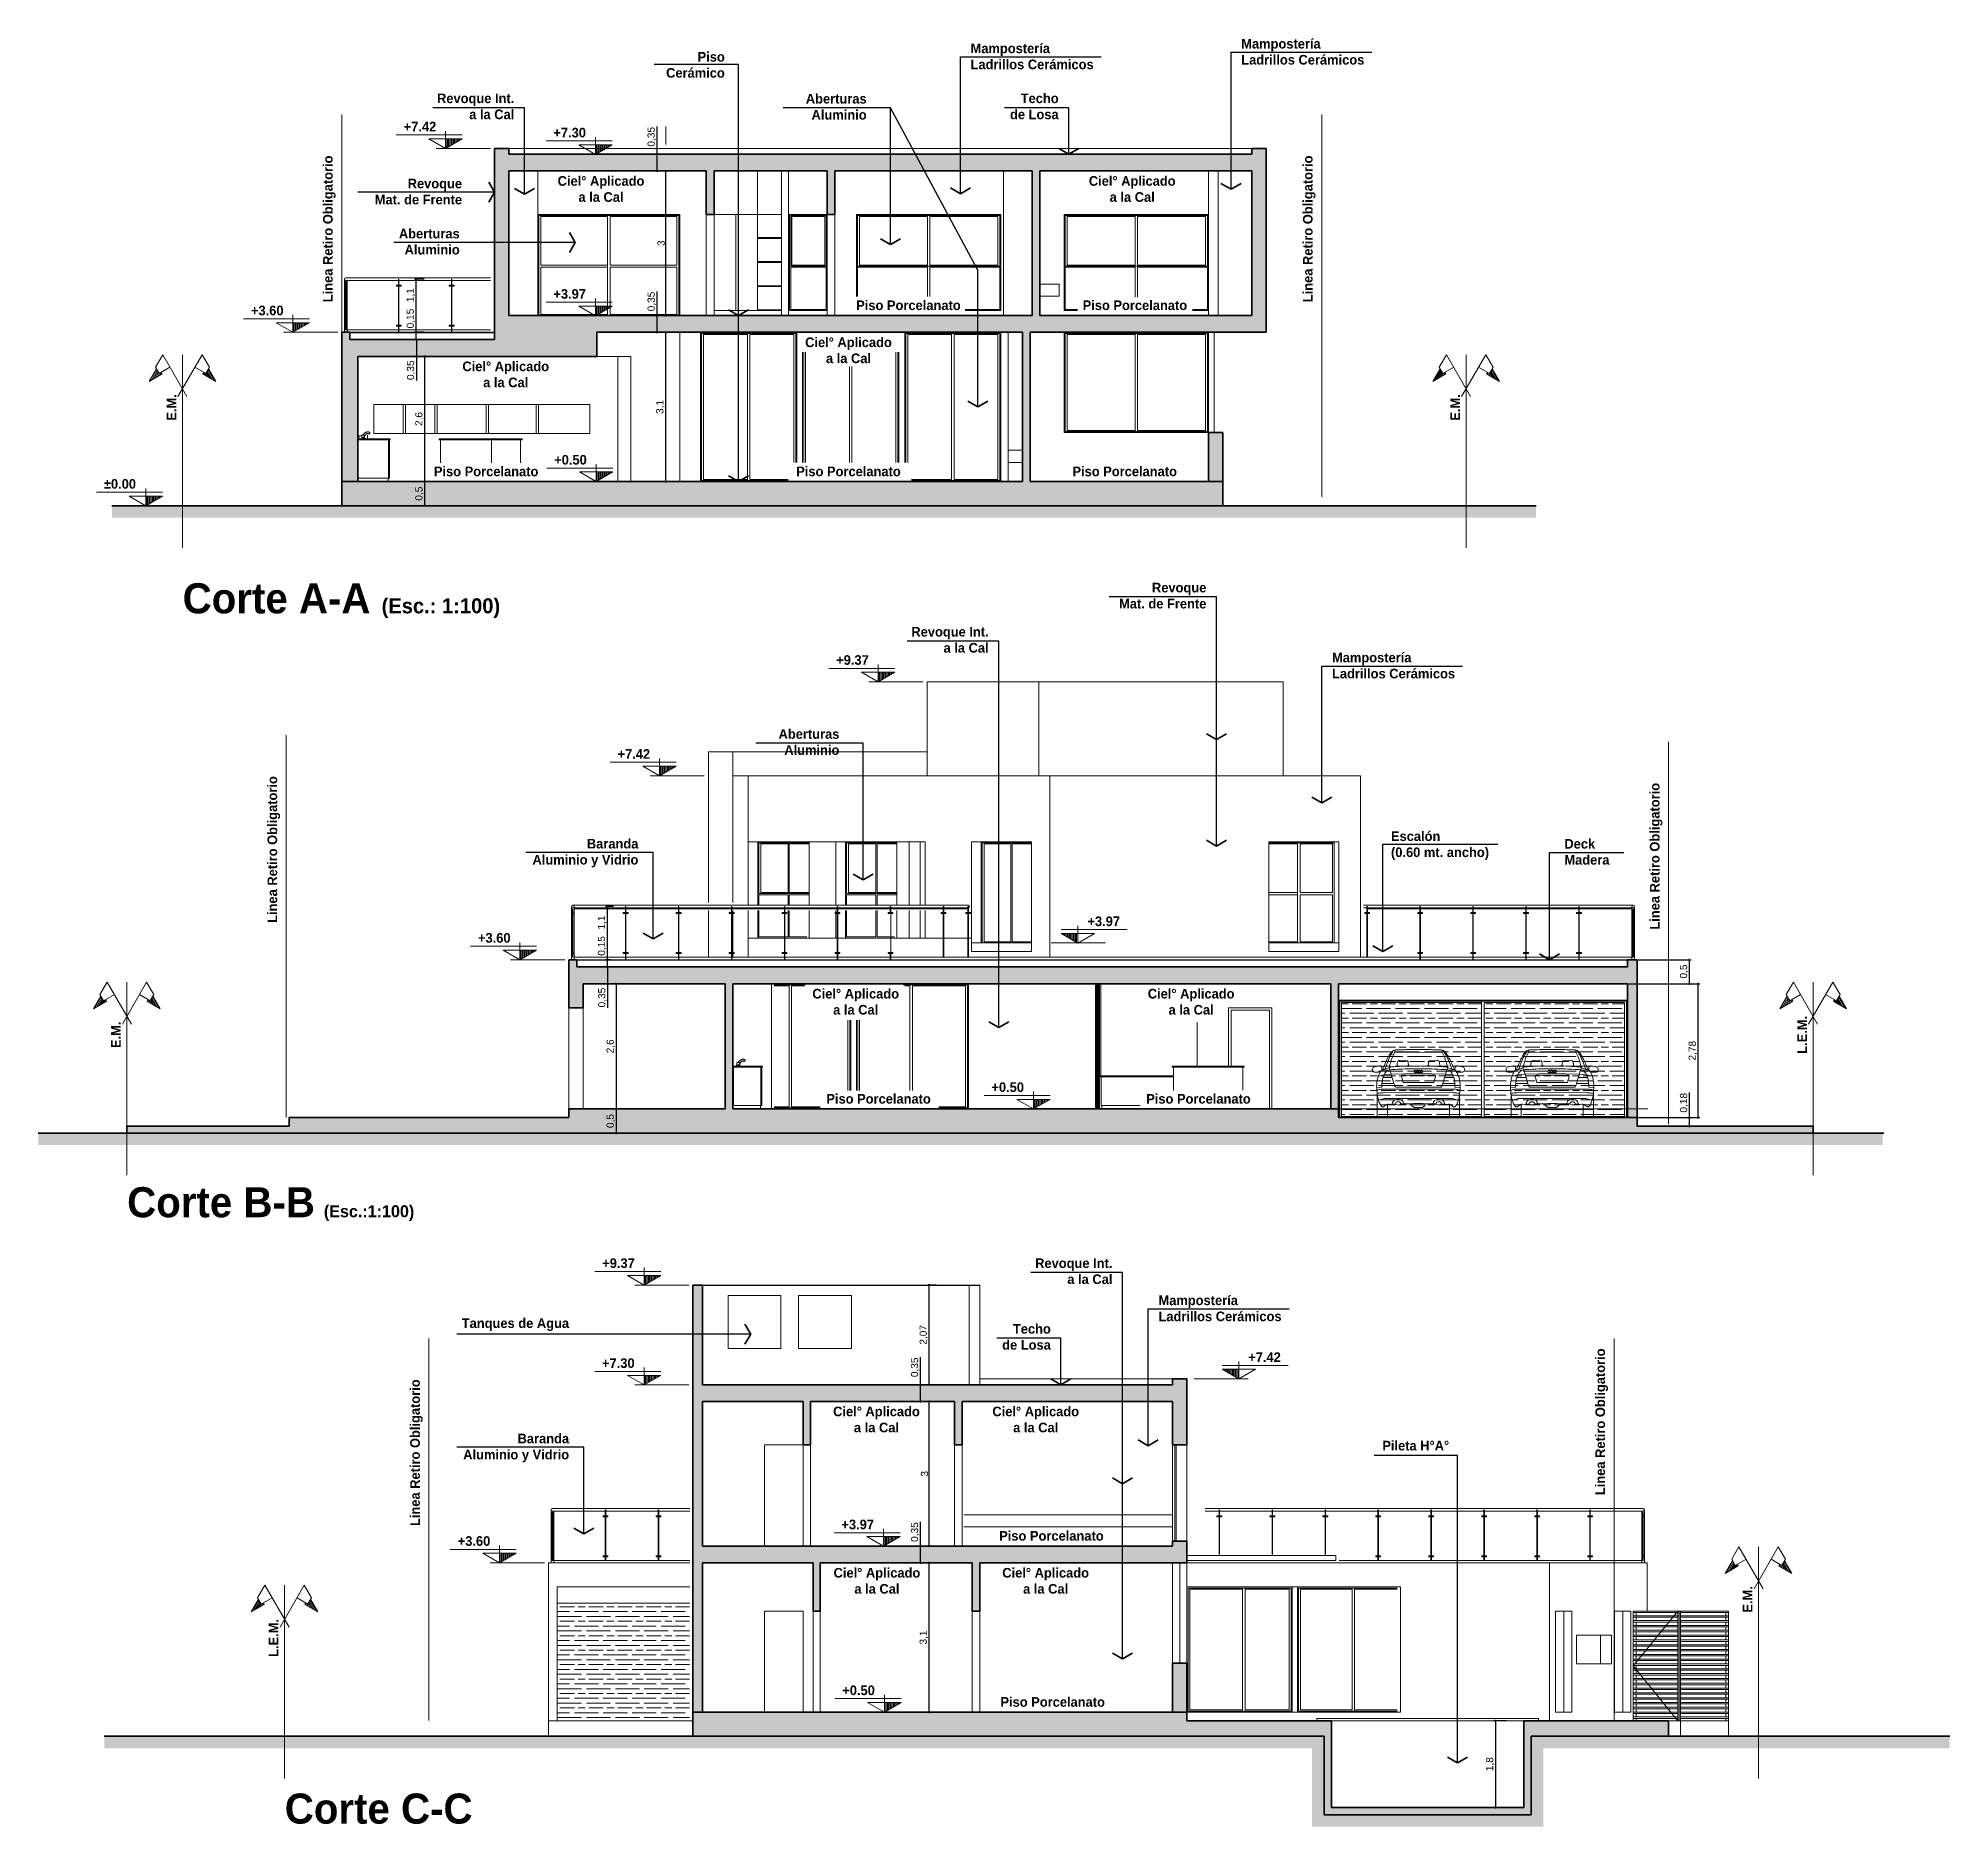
# Model space of a CAD drawing. Header units: millimetres. Extents: x 110427 to 125914, y 76277 to 76441.
# Drawn here: x 113920.79 to 113960.5, y 76404.27 to 76441.41 of the extents above; entities that cross this region are included whole.
import ezdxf

# ---------------------------------------------------------------- set-up
doc = ezdxf.new("R2010")
doc.units = ezdxf.units.MM
doc.linetypes.add('CENTER', pattern=[50.8, 31.75, -6.35, 6.35, -6.35])
doc.linetypes.add('JIS_02_0.7', pattern=[1.35, 0.75, -0.6])
for name, color, linetype, lineweight in [('02_CIVIL EXIST', 8, 'Continuous', 25), ('03_A CONSTRUIR', 250, 'Continuous', 35), ('04_CIVIL A CONSTRUIR', 250, 'Continuous', 35), ('05_CIVIL A DEMOLER', 221, 'Continuous', 18), ('06_CIVIL VISTAS GRUESA', 244, 'Continuous', 13), ('07_CIVIL VISTAS MEDIA', 143, 'Continuous', 9), ('08_CIVIL VISTAS FINO', 251, 'Continuous', 5), ('09_CIVIL PROYECCIONES', 230, 'JIS_02_0.7', 5), ('10_CIVIL EJES', 230, 'CENTER', 15), ('11_CARPINTERIA Y MOBILIARIO', 141, 'Continuous', 9), ('11_HATCH', 8, 'Continuous', 9), ('12_HATCH', 8, 'Continuous', 9), ('12_TEXTOS', 4, 'Continuous', 40), ('13_COTAS', 8, 'Continuous', 9), ('VIDRIOS', 254, 'Continuous', 9)]:
    doc.layers.add(name, color=color, linetype=linetype, lineweight=lineweight)
doc.layers.add('14_TEXTOS', color=4, linetype='Continuous')
doc.styles.add('JDS1', font='GOTHICB.TTF')
doc.styles.add('Swis721 BT', font='swiss.ttf')
doc.dimstyles.new('1_100_JDS', dxfattribs={"dimscale": 100, "dimtxt": 2, "dimasz": 1.5, "dimexe": 1, "dimexo": 1, "dimgap": 0.75, "dimtad": 1, "dimlfac": 0.001, "dimzin": 4, "dimdsep": 46, "dimtxsty": 'JDS1', "dimcen": 0.09, "dimdle": 0.1, "dimclrd": 8, "dimclre": 8, "dimclrt": 150, "dimadec": 0, "dimazin": 0, "dimtfac": 1, "dimtmove": 2, "dimatfit": 0, "dimfxl": 0, "dimtolj": 1, "dimtzin": 0, "dimarcsym": 0})
doc.dimstyles.new('ISO-23', dxfattribs={"dimscale": 0.03, "dimtxt": 5, "dimasz": 2.5, "dimexe": 1.25, "dimexo": 0.625, "dimtad": 1, "dimtxsty": 'Swis721 BT', "dimblk": 'DOTSMALL', "dimcen": 2.5, "dimclrt": 150, "dimadec": 0, "dimazin": 0, "dimtfac": 1, "dimtmove": 0, "dimatfit": 3, "dimfxl": 0, "dimarcsym": 0})
pattern_1 = [(180, (110440.68404, 75963.76263), (4e-17, 0.3), [0.5, -0.1]), (180, (110440.78404, 75963.86263), (4e-17, 0.3), [0.3, -0.075, 0.15, -0.075]), (180, (110440.93404, 75963.96263), (4e-17, 0.3), [0.5, -0.1])]

msp = doc.modelspace()

# ---------------------------------------------------------------- texts
at = {"layer": '12_TEXTOS', "color": 150, "char_height": 0.2, "style": 'JDS1'}
for s, insert, width, attachment_point in [('Mampostería\\PLadrillos Cerámicos', (113940.159, 76440.765), 2.97341, 7), ('Mampostería\\PLadrillos Cerámicos', (113945.781, 76440.861), 2.97341, 7), ('Piso\\PCerámico', (113935.054, 76440.589), 2.57308, 9), ('Revoque Int.\\Pa la Cal', (113930.682, 76439.727), 2.57308, 9), ('Aberturas\\PAluminio', (113938, 76439.719), 2.57308, 9), ('Techo\\Pde Losa', (113941.988, 76439.727), 2.57308, 9), ('Revoque\\PMat. de Frente', (113929.597, 76437.958), 2.57308, 9), ('Ciel° Aplicado\\Pa la Cal', (113932.483, 76438.011), 3.70164, 8), ('Ciel° Aplicado\\Pa la Cal', (113943.516, 76438.011), 3.70164, 8), ('Aberturas\\PAluminio', (113929.548, 76436.918), 2.57308, 9), ('Piso Porcelanato', (113938.868, 76435.763), 3.70164, 8), ('Piso Porcelanato', (113943.572, 76435.763), 3.70164, 8), ('Ciel° Aplicado\\Pa la Cal', (113937.623, 76434.661), 3.70164, 8), ('Ciel° Aplicado\\Pa la Cal', (113930.504, 76434.161), 3.70164, 8), ('Piso Porcelanato', (113930.097, 76432.313), 3.70164, 8), ('Piso Porcelanato', (113937.623, 76432.313), 3.70164, 8), ('Piso Porcelanato', (113943.36, 76432.313), 3.70164, 8), ('Revoque\\PMat. de Frente', (113945.056, 76429.567), 2.57308, 9), ('Revoque Int.\\Pa la Cal', (113940.534, 76428.65), 2.57308, 9), ('Mampostería\\PLadrillos Cerámicos', (113947.666, 76428.115), 2.97341, 7), ('Aberturas\\PAluminio', (113937.434, 76426.527), 2.57308, 9), ('Ciel° Aplicado\\Pa la Cal', (113937.773, 76421.134), 3.70164, 8), ('Ciel° Aplicado\\Pa la Cal', (113944.74, 76421.134), 3.70164, 8), ('Piso Porcelanato', (113938.248, 76419.285), 3.70164, 8), ('Piso Porcelanato', (113944.892, 76419.285), 3.70164, 8), ('Revoque Int.\\Pa la Cal', (113943.105, 76415.538), 2.57308, 9), ('Mampostería\\PLadrillos Cerámicos', (113944.062, 76414.767), 2.97341, 7), ('Techo\\Pde Losa', (113941.826, 76414.175), 2.57308, 9), ('Ciel° Aplicado\\Pa la Cal', (113938.204, 76412.459), 3.70164, 8), ('Ciel° Aplicado\\Pa la Cal', (113941.512, 76412.459), 3.70164, 8), ('Piso Porcelanato', (113941.838, 76410.21), 3.70164, 8), ('Ciel° Aplicado\\Pa la Cal', (113938.214, 76409.109), 3.70164, 8), ('Ciel° Aplicado\\Pa la Cal', (113941.718, 76409.109), 3.70164, 8), ('Piso Porcelanato', (113941.864, 76406.76), 3.70164, 8)]:
    msp.add_mtext(s, dxfattribs=dict(at, insert=insert, width=width, attachment_point=attachment_point))
at = {"layer": '12_TEXTOS', "color": 150, "char_height": 0.2, "attachment_point": 8, "rotation": 90, "style": 'JDS1'}
for s, insert, width in [('Linea Retiro Obligatorio', (113926.971, 76437.452), 3.33395), ('Linea Retiro Obligatorio', (113947.324, 76437.452), 3.33395), ('E.M.', (113923.661, 76433.745), 0.82275), ('E.M.', (113950.324, 76433.745), 0.82275), ('Linea Retiro Obligatorio', (113925.818, 76424.564), 3.33395), ('Linea Retiro Obligatorio', (113954.53, 76424.424), 3.33395), ('E.M.', (113922.508, 76420.717), 0.82275), ('L.E.M.', (113957.53, 76420.717), 0.82275), ('Linea Retiro Obligatorio', (113953.398, 76412.68), 3.33395), ('Linea Retiro Obligatorio', (113928.782, 76412.039), 3.33395), ('E.M.', (113956.398, 76408.993), 0.82275), ('L.E.M.', (113925.782, 76408.192), 0.82275)]:
    msp.add_mtext(s, dxfattribs=dict(at, insert=insert, width=width))
at = {"layer": '14_TEXTOS', "char_height": 0.5, "width": 9.59338, "attachment_point": 7, "style": 'JDS1'}
for s, insert in [('{\\H1.25x;Corte A-A \\H0.5x;(Esc.: 1:100)}', (113923.794, 76429.374)), ('{\\H1.25x;Corte B-B} {\\H0.5x;(Esc.:1:100)}', (113922.641, 76416.852)), ('{\\H1.25x;Corte C-C }', (113925.915, 76404.327))]:
    msp.add_mtext(s, dxfattribs=dict(at, insert=insert))
at = {"layer": '14_TEXTOS', "color": 150, "char_height": 0.2, "style": 'JDS1'}
for s, insert, width, attachment_point in [('Escalón\\P(0.60 mt. ancho)', (113948.891, 76424.347), 2.72611, 7), ('Baranda\\PAluminio y Vidrio', (113933.259, 76424.192), 2.57308, 9), ('Deck\\PMadera', (113952.492, 76424.247), 2.72611, 7), ('Tanques de Agua', (113931.82, 76414.567), 2.57308, 9), ('Baranda\\PAluminio y Vidrio', (113931.82, 76411.84), 2.57308, 9), ('Pileta H°A°', (113950.099, 76412.083), 2.57308, 9)]:
    msp.add_mtext(s, dxfattribs=dict(at, insert=insert, width=width, attachment_point=attachment_point))
at = {"layer": 'VIDRIOS', "color": 150, "char_height": 0.2, "attachment_point": 5, "style": 'JDS1'}
for s, insert, width in [('+7.42', (113928.723, 76439.576), 0.78175), ('+7.30', (113931.832, 76439.45), 1.09037), ('+3.97', (113931.832, 76436.1), 1.09037), ('+0.50', (113931.849, 76432.656), 1.09037), ('+9.37', (113937.706, 76428.498), 1.17721), ('+7.42', (113933.165, 76426.548), 0.78175), ('+3.97', (113942.925, 76423.072), 1.09037), ('+0.50', (113940.93, 76419.628), 1.09037), ('+9.37', (113932.846, 76415.973), 1.17721), ('+7.30', (113932.842, 76413.897), 1.09037), ('+7.42', (113946.265, 76414.023), 0.78175), ('+3.97', (113937.815, 76410.547), 1.09037), ('+0.50', (113937.832, 76407.103), 1.09037)]:
    msp.add_mtext(s, dxfattribs=dict(at, insert=insert, width=width))
for s, insert in [('+3.60', (113925.551, 76435.756)), ('±0.00', (113922.491, 76432.156)), ('+3.60', (113930.266, 76422.728)), ('+3.60', (113929.845, 76410.203))]:
    msp.add_mtext(s, dxfattribs=dict(at, insert=insert))

# ---------------------------------------------------------------- blocks, each defined once
blk = doc.blocks.new('*U237')
at = {"extrusion": (-1.22465e-16, 0, -1)}
for p, q in [((0.027, 0.007), (-0.027, 0.007)), ((-0.027, 0.007), (-0.027, 0)), ((-0.027, 0), (0, 0)), ((-0.027, 0), (0, 0)), ((0.022, 0.01), (-0.022, 0.01)), ((-0.022, 0.02), (-0.007, 0.02)), ((-0.02, 0.058), (-0.005, 0.058)), ((0.016, 0.013), (-0.016, 0.013)), ((0, 0.02), (-0.007, 0.02)), ((-0.007, 0.02), (-0.007, 0.02)), ((-0.005, 0.058), (0, 0.058)), ((0, 0.058), (0.005, 0.058)), ((0.007, 0.02), (0, 0.02)), ((0, 0), (0.027, 0)), ((0, 0), (0.027, 0)), ((0.019, 0.058), (0.005, 0.058)), ((0.007, 0.02), (0.021, 0.02)), ((0.007, 0.02), (0.007, 0.02)), ((0.027, 0), (0.027, 0.007)), ((0.086, 0.082), (0.114, 0.09)), ((0.088, 0.083), (0.089, 0.078)), ((0.089, 0.078), (0.112, 0.085)), ((0.089, 0.078), (0.09, 0.078)), ((0.09, 0.078), (0.111, 0.083)), ((0.112, 0.085), (0.111, 0.089)), ((0.111, 0.083), (0.112, 0.085))]:
    blk.add_line(p, q, dxfattribs=at)
blk.add_line((0.085, 0.082), (0.086, 0.082))
for centre, radius, start, end in [((0.027, 0.001), 0.0005, 270.0049, 336.4169), ((-0.13, -0.008), 0.153, 7.0649, 10.51), ((-0.027, 0.001), 0.0005, 203.5784, 269.9997), ((-0.113, 0.09), 0.0005, 163.4437, 254.975)]:
    blk.add_arc(centre, radius, start, end, dxfattribs=at)
for points, knots in [([(-0.016, 0.02), (-0.016, 0.017), (-0.016, 0.015), (-0.016, 0.013), (-0.016, 0.012), (-0.016, 0.012), (-0.016, 0.012), (-0.016, 0.011), (-0.017, 0.011), (-0.017, 0.011), (-0.018, 0.011), (-0.02, 0.011), (-0.022, 0.01), (-0.025, 0.01), (-0.026, 0.01), (-0.027, 0.009), (-0.027, 0.008), (-0.027, 0.007)], [0, 0, 0, 0, 6.707769, 6.890256, 7.232404, 7.573474, 7.792236, 8.25887, 9.158601, 9.574503, 9.718932, 9.759439, 16.904145, 16.949046, 17.712138, 19.505058, 21.298993, 21.298993, 21.298993, 21.298993]), ([(-0.02, 0.058), (-0.02, 0.058), (-0.02, 0.058), (-0.021, 0.058), (-0.022, 0.057), (-0.022, 0.056), (-0.022, 0.044), (-0.022, 0.032), (-0.022, 0.02)], [0, 0, 0, 0, 0.758733, 1.522534, 3.038823, 3.156107, 3.213684, 39.741586, 39.741586, 39.741586, 39.741586]), ([(0, 0.059), (-0.001, 0.059), (-0.002, 0.059), (-0.005, 0.059), (-0.008, 0.059), (-0.011, 0.059), (-0.013, 0.059), (-0.014, 0.058), (-0.014, 0.058), (-0.015, 0.058), (-0.015, 0.058), (-0.015, 0.058)], [0, 0, 0, 0, 2.131147, 4.365966, 8.89797, 11.353204, 13.620383, 14.388453, 14.412009, 14.612825, 14.925144, 14.925144, 14.925144, 14.925144]), ([(-0.005, 0.059), (-0.004, 0.062), (0, 0.068), (0.01, 0.078), (0.021, 0.088), (0.034, 0.097), (0.045, 0.103), (0.055, 0.108), (0.065, 0.111), (0.073, 0.113), (0.081, 0.113), (0.089, 0.112), (0.098, 0.11), (0.106, 0.104), (0.111, 0.097), (0.113, 0.092), (0.114, 0.09)], [0, 0, 0, 0, 10.326557, 20.868833, 41.980754, 55.142944, 68.325086, 79.552312, 89.44321, 97.990642, 105.92641, 113.515349, 120.434922, 134.605644, 141.521663, 148.253784, 148.253784, 148.253784, 148.253784]), ([(0.015, 0.058), (0.015, 0.058), (0.015, 0.058), (0.015, 0.058), (0.015, 0.058), (0.014, 0.058), (0.012, 0.059), (0.008, 0.059), (0.003, 0.059), (0, 0.059)], [0, 0, 0, 0, 0.126725, 0.253563, 0.397359, 0.511633, 1.115831, 6.027123, 14.925113, 14.925113, 14.925113, 14.925113]), ([(0.027, 0.007), (0.027, 0.008), (0.027, 0.009), (0.026, 0.01), (0.025, 0.01), (0.022, 0.01), (0.02, 0.011), (0.018, 0.011), (0.017, 0.011), (0.016, 0.011), (0.016, 0.012), (0.016, 0.013), (0.016, 0.015), (0.016, 0.017), (0.016, 0.02)], [0, 0, 0, 0, 1.798162, 3.58204, 4.34996, 4.39486, 11.539566, 11.575113, 11.724906, 13.03561, 14.408218, 14.574141, 14.677093, 21.299016, 21.299016, 21.299016, 21.299016]), ([(0.021, 0.02), (0.021, 0.032), (0.021, 0.044), (0.021, 0.056), (0.021, 0.057), (0.021, 0.057), (0.021, 0.057), (0.021, 0.058), (0.02, 0.058), (0.02, 0.058), (0.019, 0.058)], [0, 0, 0, 0, 36.55703, 36.702506, 36.994584, 37.464971, 37.761994, 38.233765, 39.325499, 39.741567, 39.741567, 39.741567, 39.741567]), ([(0.085, 0.082), (0.084, 0.083), (0.083, 0.084), (0.08, 0.085), (0.077, 0.085), (0.075, 0.085), (0.072, 0.084), (0.07, 0.083), (0.066, 0.082), (0.062, 0.08), (0.056, 0.078), (0.051, 0.074), (0.045, 0.07), (0.04, 0.065), (0.036, 0.059), (0.032, 0.053), (0.029, 0.048), (0.027, 0.044), (0.025, 0.038), (0.024, 0.03), (0.023, 0.019), (0.023, 0.014), (0.023, 0.01)], [0, 0, 0, 0, 4.044334, 6.131209, 8.59722, 11.037494, 14.087258, 16.341521, 19.566908, 24.293782, 31.100485, 37.536678, 44.342667, 51.91438, 59.097426, 66.301533, 73.112599, 76.887528, 79.53999, 92.788675, 100.730298, 110.357033, 110.357033, 110.357033, 110.357033])]:
    blk.add_open_spline(points, degree=3, knots=knots)
blk = doc.blocks.new('*U236')
at = {"extrusion": (-1.22465e-16, 0, -1)}
for p, q in [((0.027, 0.007), (-0.027, 0.007)), ((-0.027, 0.007), (-0.027, 0)), ((-0.027, 0), (0, 0)), ((-0.027, 0), (0, 0)), ((0.022, 0.01), (-0.022, 0.01)), ((-0.022, 0.02), (-0.007, 0.02)), ((-0.02, 0.058), (-0.005, 0.058)), ((0.016, 0.013), (-0.016, 0.013)), ((0, 0.02), (-0.007, 0.02)), ((-0.007, 0.02), (-0.007, 0.02)), ((-0.005, 0.058), (0, 0.058)), ((0, 0.058), (0.005, 0.058)), ((0.007, 0.02), (0, 0.02)), ((0, 0), (0.027, 0)), ((0, 0), (0.027, 0)), ((0.019, 0.058), (0.005, 0.058)), ((0.007, 0.02), (0.021, 0.02)), ((0.007, 0.02), (0.007, 0.02)), ((0.027, 0), (0.027, 0.007)), ((0.086, 0.082), (0.114, 0.09)), ((0.088, 0.083), (0.089, 0.078)), ((0.089, 0.078), (0.112, 0.085)), ((0.089, 0.078), (0.09, 0.078)), ((0.09, 0.078), (0.111, 0.083)), ((0.112, 0.085), (0.111, 0.089)), ((0.111, 0.083), (0.112, 0.085))]:
    blk.add_line(p, q, dxfattribs=at)
blk.add_line((0.085, 0.082), (0.086, 0.082))
for centre, radius, start, end in [((0.027, 0.001), 0.0005, 270.0049, 336.4169), ((-0.13, -0.008), 0.153, 7.0649, 10.51), ((-0.027, 0.001), 0.0005, 203.5784, 269.9997), ((-0.113, 0.09), 0.0005, 163.4437, 254.975)]:
    blk.add_arc(centre, radius, start, end, dxfattribs=at)
for points, knots in [([(-0.016, 0.02), (-0.016, 0.017), (-0.016, 0.015), (-0.016, 0.013), (-0.016, 0.012), (-0.016, 0.012), (-0.016, 0.012), (-0.016, 0.011), (-0.017, 0.011), (-0.017, 0.011), (-0.018, 0.011), (-0.02, 0.011), (-0.022, 0.01), (-0.025, 0.01), (-0.026, 0.01), (-0.027, 0.009), (-0.027, 0.008), (-0.027, 0.007)], [0, 0, 0, 0, 6.707769, 6.890256, 7.232404, 7.573474, 7.792236, 8.25887, 9.158601, 9.574503, 9.718932, 9.759439, 16.904145, 16.949046, 17.712138, 19.505058, 21.298993, 21.298993, 21.298993, 21.298993]), ([(-0.02, 0.058), (-0.02, 0.058), (-0.02, 0.058), (-0.021, 0.058), (-0.022, 0.057), (-0.022, 0.056), (-0.022, 0.044), (-0.022, 0.032), (-0.022, 0.02)], [0, 0, 0, 0, 0.758733, 1.522534, 3.038823, 3.156107, 3.213684, 39.741586, 39.741586, 39.741586, 39.741586]), ([(0, 0.059), (-0.001, 0.059), (-0.002, 0.059), (-0.005, 0.059), (-0.008, 0.059), (-0.011, 0.059), (-0.013, 0.059), (-0.014, 0.058), (-0.014, 0.058), (-0.015, 0.058), (-0.015, 0.058), (-0.015, 0.058)], [0, 0, 0, 0, 2.131147, 4.365966, 8.89797, 11.353204, 13.620383, 14.388453, 14.412009, 14.612825, 14.925144, 14.925144, 14.925144, 14.925144]), ([(-0.005, 0.059), (-0.004, 0.062), (0, 0.068), (0.01, 0.078), (0.021, 0.088), (0.034, 0.097), (0.045, 0.103), (0.055, 0.108), (0.065, 0.111), (0.073, 0.113), (0.081, 0.113), (0.089, 0.112), (0.098, 0.11), (0.106, 0.104), (0.111, 0.097), (0.113, 0.092), (0.114, 0.09)], [0, 0, 0, 0, 10.326557, 20.868833, 41.980754, 55.142944, 68.325086, 79.552312, 89.44321, 97.990642, 105.92641, 113.515349, 120.434922, 134.605644, 141.521663, 148.253784, 148.253784, 148.253784, 148.253784]), ([(0.015, 0.058), (0.015, 0.058), (0.015, 0.058), (0.015, 0.058), (0.015, 0.058), (0.014, 0.058), (0.012, 0.059), (0.008, 0.059), (0.003, 0.059), (0, 0.059)], [0, 0, 0, 0, 0.126725, 0.253563, 0.397359, 0.511633, 1.115831, 6.027123, 14.925113, 14.925113, 14.925113, 14.925113]), ([(0.027, 0.007), (0.027, 0.008), (0.027, 0.009), (0.026, 0.01), (0.025, 0.01), (0.022, 0.01), (0.02, 0.011), (0.018, 0.011), (0.017, 0.011), (0.016, 0.011), (0.016, 0.012), (0.016, 0.013), (0.016, 0.015), (0.016, 0.017), (0.016, 0.02)], [0, 0, 0, 0, 1.798162, 3.58204, 4.34996, 4.39486, 11.539566, 11.575113, 11.724906, 13.03561, 14.408218, 14.574141, 14.677093, 21.299016, 21.299016, 21.299016, 21.299016]), ([(0.021, 0.02), (0.021, 0.032), (0.021, 0.044), (0.021, 0.056), (0.021, 0.057), (0.021, 0.057), (0.021, 0.057), (0.021, 0.058), (0.02, 0.058), (0.02, 0.058), (0.019, 0.058)], [0, 0, 0, 0, 36.55703, 36.702506, 36.994584, 37.464971, 37.761994, 38.233765, 39.325499, 39.741567, 39.741567, 39.741567, 39.741567]), ([(0.085, 0.082), (0.084, 0.083), (0.083, 0.084), (0.08, 0.085), (0.077, 0.085), (0.075, 0.085), (0.072, 0.084), (0.07, 0.083), (0.066, 0.082), (0.062, 0.08), (0.056, 0.078), (0.051, 0.074), (0.045, 0.07), (0.04, 0.065), (0.036, 0.059), (0.032, 0.053), (0.029, 0.048), (0.027, 0.044), (0.025, 0.038), (0.024, 0.03), (0.023, 0.019), (0.023, 0.014), (0.023, 0.01)], [0, 0, 0, 0, 4.044334, 6.131209, 8.59722, 11.037494, 14.087258, 16.341521, 19.566908, 24.293782, 31.100485, 37.536678, 44.342667, 51.91438, 59.097426, 66.301533, 73.112599, 76.887528, 79.53999, 92.788675, 100.730298, 110.357033, 110.357033, 110.357033, 110.357033])]:
    blk.add_open_spline(points, degree=3, knots=knots)
blk = doc.blocks.new('A$C7E4244AE')
at = {"layer": '11_HATCH'}
for p, q in [((0.955, 1.363), (0.462, 1.35)), ((0.96, 1.363), (1.454, 1.35)), ((0.242, 0.887), (0.127, 0.864)), ((0.223, 0.836), (0.413, 0.837)), ((0.395, 0.904), (0.242, 0.887)), ((0.349, 1.038), (0.374, 0.975)), ((0.374, 0.975), (0.45, 0.706)), ((0.395, 0.904), (0.958, 0.914)), ((0.604, 0.857), (0.641, 0.738)), ((0.958, 0.885), (0.631, 0.884)), ((1.521, 0.904), (0.958, 0.914)), ((0.958, 0.885), (1.284, 0.884)), ((1.311, 0.857), (1.275, 0.738)), ((1.541, 0.975), (1.466, 0.706)), ((1.692, 0.836), (1.503, 0.837)), ((1.521, 0.904), (1.673, 0.887)), ((1.567, 1.038), (1.541, 0.975)), ((1.673, 0.887), (1.789, 0.864)), ((0.199, 0.634), (0.091, 0.621)), ((0.103, 0.024), (0.103, 0.487)), ((0.2, 0.707), (0.45, 0.706)), ((0.25, 0.519), (0.958, 0.528)), ((0.958, 0.594), (0.253, 0.594)), ((0.354, 0.401), (0.958, 0.401)), ((0.958, 0.632), (0.5, 0.632)), ((0.958, 0.728), (0.66, 0.727)), ((0.958, 0.728), (1.256, 0.727)), ((0.958, 0.632), (1.416, 0.632)), ((0.958, 0.594), (1.662, 0.594)), ((1.665, 0.519), (0.958, 0.528)), ((1.562, 0.401), (0.958, 0.401)), ((1.716, 0.707), (1.466, 0.706)), ((1.716, 0.634), (1.824, 0.621)), ((1.813, 0.024), (1.813, 0.487)), ((0.315, 0.277), (0.315, 0.024)), ((0.904, 0.208), (0.958, 0.208)), ((1.011, 0.208), (0.958, 0.208)), ((1.601, 0.277), (1.601, 0.024)), ((0.291, 0), (0.126, 0)), ((1.625, 0), (1.789, 0))]:
    blk.add_line(p, q, dxfattribs=at)
for centre, major_axis, ratio, start_param, end_param in [((0.895, 0.958), (0, 0.0277), 0.985583, 10.538558, 16.689759), ((0.938, 0.959), (0, 0.0271), 0.985583, 7.380892, 10.236696), ((0.938, 0.959), (0, 0.0271), 0.985583, 10.360674, 13.531093), ((0.977, 0.959), (0, 0.0271), 0.985583, 7.218615, 10.304531), ((0.977, 0.959), (0, 0.0271), 0.985583, 10.441964, 13.378289), ((1.021, 0.958), (0, 0.0277), 0.985583, 7.310351, 13.463197), ((0.126, 0.024), (0, 0.0243), 0.975618, 1.570796, 3.141593), ((0.291, 0.024), (0, 0.0243), 0.975618, 3.141593, 4.712389), ((0.535, 0.295), (0.0526, 0.0006), 0.643755, 3.141021, 9.424206), ((0.904, 0.307), (0, 0.099), 0.975618, 1.750025, 3.194926), ((1.011, 0.307), (0, 0.099), 0.975618, 3.088259, 4.53316), ((1.625, 0.024), (0, 0.0243), 0.975618, 1.570796, 3.141593), ((1.789, 0.024), (0, 0.0243), 0.975618, 3.141593, 4.712389)]:
    blk.add_ellipse(centre, major_axis=major_axis, ratio=ratio, start_param=start_param, end_param=end_param, dxfattribs=at)
at = {"layer": '11_HATCH', "extrusion": (0, 0, -1)}
blk.add_ellipse((1.38, 0.295), major_axis=(-0.0526, 0.0006), ratio=0.643755, start_param=3.141021, end_param=9.424206, dxfattribs=at)
at = {"layer": '11_HATCH'}
for points, knots in [([(0.458, 1.404), (0.445, 1.398), (0.411, 1.383), (0.372, 1.327), (0.326, 1.255), (0.273, 1.146), (0.241, 1.053), (0.214, 0.996), (0.211, 0.991)], [0, 0, 0, 0, 1.078045, 2.785735, 4.879992, 7.537629, 11.765787, 12.201348, 12.201348, 12.201348, 12.201348]), ([(0.263, 1.009), (0.272, 1.03), (0.29, 1.086), (0.322, 1.168), (0.359, 1.25), (0.385, 1.31), (0.414, 1.342), (0.418, 1.364), (0.414, 1.373), (0.411, 1.377)], [0, 0, 0, 0, 1.703415, 4.41726, 6.463007, 8.414298, 9.240142, 9.635612, 9.987477, 9.987477, 9.987477, 9.987477]), ([(0.46, 1.345), (0.448, 1.328), (0.421, 1.278), (0.393, 1.184), (0.364, 1.1), (0.353, 1.049), (0.349, 1.038)], [0, 0, 0, 0, 0.0604315, 0.168345, 0.2862886, 0.3209433, 0.3209433, 0.3209433, 0.3209433]), ([(0.958, 1.415), (0.896, 1.415), (0.785, 1.413), (0.635, 1.412), (0.531, 1.404), (0.475, 1.409), (0.458, 1.404)], [0, 0, 0, 0, 0.1849252, 0.3342512, 0.4486468, 0.4995687, 0.4995687, 0.4995687, 0.4995687]), ([(0.458, 1.404), (0.465, 1.398), (0.471, 1.375), (0.464, 1.356), (0.46, 1.345)], [0, 0, 0, 0, 0.02563602, 0.05988806, 0.05988806, 0.05988806, 0.05988806]), ([(0.958, 1.415), (1.019, 1.415), (1.131, 1.413), (1.281, 1.412), (1.384, 1.404), (1.441, 1.409), (1.457, 1.404)], [0, 0, 0, 0, 0.1849252, 0.3342512, 0.4486468, 0.4995687, 0.4995687, 0.4995687, 0.4995687]), ([(1.457, 1.404), (1.45, 1.398), (1.445, 1.375), (1.451, 1.356), (1.456, 1.345)], [0, 0, 0, 0, 0.02563602, 0.05988806, 0.05988806, 0.05988806, 0.05988806]), ([(1.456, 1.345), (1.468, 1.328), (1.495, 1.278), (1.523, 1.184), (1.551, 1.1), (1.563, 1.049), (1.567, 1.038)], [0, 0, 0, 0, 0.0604315, 0.168345, 0.2862886, 0.3209433, 0.3209433, 0.3209433, 0.3209433]), ([(1.457, 1.404), (1.47, 1.398), (1.505, 1.383), (1.543, 1.327), (1.589, 1.255), (1.643, 1.146), (1.675, 1.053), (1.702, 0.996), (1.705, 0.991)], [0, 0, 0, 0, 1.078045, 2.785735, 4.879992, 7.537629, 11.765787, 12.201348, 12.201348, 12.201348, 12.201348]), ([(1.653, 1.009), (1.644, 1.03), (1.625, 1.086), (1.594, 1.168), (1.557, 1.25), (1.53, 1.31), (1.502, 1.342), (1.498, 1.364), (1.502, 1.373), (1.505, 1.377)], [0, 0, 0, 0, 1.703415, 4.41726, 6.463007, 8.414298, 9.240142, 9.635612, 9.987477, 9.987477, 9.987477, 9.987477]), ([(0.211, 0.991), (0.21, 0.998), (0.186, 1.009), (0.208, 1.045), (0.184, 1.062), (0.177, 1.079), (0.139, 1.073), (0.177, 1.073), (0.07, 1.063), (0.034, 1.06), (0.005, 1.029), (-0.001, 0.997), (0, 0.97), (0.013, 0.953), (0.047, 0.944), (0.089, 0.945), (0.136, 0.947), (0.171, 0.95), (0.175, 0.965)], [0, 0, 0, 0, 0.0199434, 0.0615514, 0.0775458, 0.0970481, 0.1208681, 0.1232472, 0.1962831, 0.2464802, 0.2767901, 0.3099374, 0.3411979, 0.3521583, 0.3687242, 0.4461251, 0.4735099, 0.5203869, 0.5203869, 0.5203869, 0.5203869]), ([(0.104, 0.787), (0.106, 0.815), (0.133, 0.872), (0.153, 0.938), (0.195, 0.989), (0.263, 1.005), (0.317, 1.028), (0.349, 1.038)], [0, 0, 0, 0, 0.081312, 0.1814002, 0.1982735, 0.276471, 0.3769085, 0.3769085, 0.3769085, 0.3769085]), ([(0.223, 0.836), (0.214, 0.812), (0.208, 0.755), (0.195, 0.687), (0.199, 0.645), (0.199, 0.634)], [0, 0, 0, 0, 0.0767022, 0.1660618, 0.1994184, 0.1994184, 0.1994184, 0.1994184]), ([(0.211, 0.991), (0.228, 0.994), (0.266, 0.992), (0.305, 0.987), (0.326, 0.983)], [0, 0, 0, 0, 1.275921, 2.883256, 2.883256, 2.883256, 2.883256]), ([(0.223, 0.836), (0.229, 0.857), (0.251, 0.91), (0.298, 0.979), (0.388, 0.999), (0.533, 1.006), (0.73, 1.015), (0.89, 1.013), (0.958, 1.013)], [0, 0, 0, 0, 0.0633543, 0.1713149, 0.2225785, 0.3325781, 0.6106789, 0.8130674, 0.8130674, 0.8130674, 0.8130674]), ([(0.349, 1.038), (0.362, 1.046), (0.413, 1.057), (0.539, 1.064), (0.728, 1.079), (0.881, 1.069), (0.958, 1.073)], [0, 0, 0, 0, 0.0467064, 0.1519601, 0.3809327, 0.6119091, 0.6119091, 0.6119091, 0.6119091]), ([(0.512, 1.061), (0.512, 1.075), (0.519, 1.11), (0.518, 1.155), (0.539, 1.178), (0.553, 1.184), (0.615, 1.182), (0.669, 1.181), (0.732, 1.181), (0.738, 1.171), (0.746, 1.158), (0.746, 1.135), (0.749, 1.107), (0.749, 1.085), (0.748, 1.074)], [0, 0, 0, 0, 1.059186, 2.693118, 3.075994, 3.305168, 3.817696, 7.640466, 7.947383, 8.097769, 8.501234, 9.015893, 9.799932, 10.626454, 10.626454, 10.626454, 10.626454]), ([(0.631, 0.884), (0.625, 0.884), (0.612, 0.878), (0.602, 0.864), (0.604, 0.857)], [0, 0, 0, 0, 0.01911096, 0.04086044, 0.04086044, 0.04086044, 0.04086044]), ([(0.918, 0.949), (0.919, 0.952), (0.919, 0.955), (0.919, 0.958), (0.919, 0.965), (0.916, 0.972), (0.901, 0.984), (0.885, 0.983), (0.869, 0.964), (0.87, 0.948), (0.888, 0.931), (0.904, 0.932), (0.914, 0.942), (0.915, 0.943), (0.916, 0.945)], [10.636088, 10.636088, 10.636088, 10.636088, 10.995574, 10.995574, 10.995574, 11.888576, 11.888576, 13.430571, 13.430571, 14.972567, 14.972567, 16.514562, 16.514562, 16.742991, 16.742991, 16.742991, 16.742991]), ([(0.917, 0.968), (0.914, 0.959), (0.916, 0.948), (0.932, 0.933), (0.948, 0.934), (0.956, 0.943)], [7.480824, 7.480824, 7.480824, 7.480824, 8.716067, 8.716067, 10.2547, 10.2547, 10.2547, 10.2547]), ([(0.958, 0.946), (0.96, 0.95), (0.962, 0.955), (0.962, 0.959), (0.962, 0.967), (0.959, 0.974), (0.944, 0.986), (0.928, 0.984), (0.92, 0.974), (0.919, 0.973), (0.919, 0.972)], [10.404862, 10.404862, 10.404862, 10.404862, 10.995574, 10.995574, 10.995574, 11.894334, 11.894334, 13.446793, 13.446793, 13.586603, 13.586603, 13.586603, 13.586603]), ([(0.958, 0.973), (0.952, 0.963), (0.953, 0.949), (0.971, 0.933), (0.987, 0.934), (0.995, 0.944), (0.996, 0.945), (0.996, 0.945)], [7.260402, 7.260402, 7.260402, 7.260402, 8.716067, 8.716067, 10.268527, 10.268527, 10.3587, 10.3587, 10.3587, 10.3587]), ([(1.567, 1.038), (1.554, 1.046), (1.502, 1.057), (1.377, 1.064), (1.188, 1.079), (1.035, 1.069), (0.958, 1.073)], [0, 0, 0, 0, 0.0467064, 0.1519601, 0.3809327, 0.6119091, 0.6119091, 0.6119091, 0.6119091]), ([(1.692, 0.836), (1.686, 0.857), (1.665, 0.91), (1.618, 0.979), (1.528, 0.999), (1.383, 1.006), (1.185, 1.015), (1.025, 1.013), (0.958, 1.013)], [0, 0, 0, 0, 0.0633543, 0.1713149, 0.2225785, 0.3325781, 0.6106789, 0.8130674, 0.8130674, 0.8130674, 0.8130674]), ([(0.998, 0.949), (1, 0.952), (1.001, 0.956), (1.001, 0.959), (1.001, 0.967), (0.997, 0.974), (0.983, 0.985), (0.968, 0.984), (0.96, 0.975)], [10.542767, 10.542767, 10.542767, 10.542767, 10.995574, 10.995574, 10.995574, 11.894334, 11.894334, 13.396211, 13.396211, 13.396211, 13.396211]), ([(0.999, 0.968), (0.995, 0.959), (0.997, 0.946), (1.014, 0.931), (1.029, 0.932), (1.042, 0.945), (1.045, 0.951), (1.045, 0.958), (1.045, 0.965), (1.041, 0.972), (1.026, 0.984), (1.01, 0.983), (1.002, 0.973), (1.001, 0.972), (1.001, 0.972)], [7.405469, 7.405469, 7.405469, 7.405469, 8.689381, 8.689381, 10.231376, 10.231376, 10.995574, 10.995574, 10.995574, 11.888576, 11.888576, 13.430571, 13.430571, 13.516715, 13.516715, 13.516715, 13.516715]), ([(1.404, 1.061), (1.404, 1.075), (1.396, 1.11), (1.397, 1.155), (1.376, 1.178), (1.362, 1.184), (1.301, 1.182), (1.246, 1.181), (1.183, 1.181), (1.177, 1.171), (1.17, 1.158), (1.17, 1.135), (1.166, 1.107), (1.167, 1.085), (1.168, 1.074)], [0, 0, 0, 0, 1.059186, 2.693118, 3.075994, 3.305168, 3.817696, 7.640466, 7.947383, 8.097769, 8.501234, 9.015893, 9.799932, 10.626454, 10.626454, 10.626454, 10.626454]), ([(1.284, 0.884), (1.291, 0.884), (1.303, 0.878), (1.313, 0.864), (1.311, 0.857)], [0, 0, 0, 0, 0.01911096, 0.04086044, 0.04086044, 0.04086044, 0.04086044]), ([(1.811, 0.787), (1.81, 0.815), (1.783, 0.872), (1.763, 0.938), (1.721, 0.989), (1.653, 1.005), (1.599, 1.028), (1.567, 1.038)], [0, 0, 0, 0, 0.081312, 0.1814002, 0.1982735, 0.276471, 0.3769085, 0.3769085, 0.3769085, 0.3769085]), ([(1.705, 0.991), (1.688, 0.994), (1.65, 0.992), (1.611, 0.987), (1.59, 0.983)], [0, 0, 0, 0, 1.275921, 2.883256, 2.883256, 2.883256, 2.883256]), ([(1.692, 0.836), (1.701, 0.812), (1.708, 0.755), (1.72, 0.687), (1.717, 0.645), (1.716, 0.634)], [0, 0, 0, 0, 0.0767022, 0.1660618, 0.1994184, 0.1994184, 0.1994184, 0.1994184]), ([(1.705, 0.991), (1.706, 0.998), (1.73, 1.009), (1.708, 1.045), (1.731, 1.062), (1.739, 1.079), (1.777, 1.073), (1.739, 1.073), (1.846, 1.063), (1.882, 1.06), (1.911, 1.029), (1.917, 0.997), (1.916, 0.97), (1.903, 0.953), (1.868, 0.944), (1.826, 0.945), (1.779, 0.947), (1.744, 0.95), (1.74, 0.965)], [0, 0, 0, 0, 0.0199434, 0.0615514, 0.0775458, 0.0970481, 0.1208681, 0.1232472, 0.1962831, 0.2464802, 0.2767901, 0.3099374, 0.3411979, 0.3521583, 0.3687242, 0.4461251, 0.4735099, 0.5203869, 0.5203869, 0.5203869, 0.5203869]), ([(0.104, 0.787), (0.091, 0.733), (0.087, 0.658), (0.1, 0.539), (0.103, 0.448), (0.132, 0.348), (0.157, 0.278), (0.192, 0.232), (0.221, 0.221), (0.241, 0.228), (0.259, 0.246), (0.282, 0.263), (0.309, 0.278), (0.379, 0.275), (0.438, 0.278), (0.488, 0.28)], [0, 0, 0, 0, 4.118869, 5.449089, 8.85766, 10.815404, 13.135103, 14.470193, 14.889696, 15.347838, 16.006665, 16.753876, 17.508735, 18.273295, 22.025306, 22.025306, 22.025306, 22.025306]), ([(0.253, 0.594), (0.231, 0.594), (0.178, 0.592), (0.125, 0.581), (0.096, 0.573)], [0, 0, 0, 0, 1.730112, 4.032733, 4.032733, 4.032733, 4.032733]), ([(0.103, 0.501), (0.114, 0.507), (0.164, 0.516), (0.213, 0.519), (0.25, 0.519)], [0, 0, 0, 0, 0.0377491, 0.1492069, 0.1492069, 0.1492069, 0.1492069]), ([(0.131, 0.36), (0.148, 0.368), (0.183, 0.375), (0.228, 0.396), (0.285, 0.403), (0.327, 0.4), (0.354, 0.401)], [0, 0, 0, 0, 0.0567497, 0.1039653, 0.1473143, 0.2283133, 0.2283133, 0.2283133, 0.2283133]), ([(0.5, 0.632), (0.492, 0.633), (0.468, 0.638), (0.464, 0.663), (0.45, 0.706)], [0, 0, 0, 0, 0.02443087, 0.06359532, 0.06359532, 0.06359532, 0.06359532]), ([(0.641, 0.738), (0.643, 0.735), (0.647, 0.727), (0.656, 0.727), (0.66, 0.727)], [0, 0, 0, 0, 0.01085301, 0.02327957, 0.02327957, 0.02327957, 0.02327957]), ([(1.275, 0.738), (1.273, 0.735), (1.268, 0.727), (1.26, 0.727), (1.256, 0.727)], [0, 0, 0, 0, 0.01085301, 0.02327957, 0.02327957, 0.02327957, 0.02327957]), ([(1.416, 0.632), (1.424, 0.633), (1.447, 0.638), (1.452, 0.663), (1.466, 0.706)], [0, 0, 0, 0, 0.02443087, 0.06359532, 0.06359532, 0.06359532, 0.06359532]), ([(1.811, 0.787), (1.825, 0.733), (1.829, 0.658), (1.816, 0.539), (1.813, 0.448), (1.784, 0.348), (1.758, 0.278), (1.724, 0.232), (1.695, 0.221), (1.675, 0.228), (1.657, 0.246), (1.634, 0.263), (1.607, 0.278), (1.536, 0.275), (1.477, 0.278), (1.428, 0.28)], [0, 0, 0, 0, 0.1627905, 0.2153649, 0.3500822, 0.4274583, 0.51914, 0.5719069, 0.588487, 0.6065941, 0.632633, 0.6621651, 0.6919995, 0.7222173, 0.8705084, 0.8705084, 0.8705084, 0.8705084]), ([(1.784, 0.36), (1.767, 0.368), (1.733, 0.375), (1.688, 0.396), (1.63, 0.403), (1.589, 0.4), (1.562, 0.401)], [0, 0, 0, 0, 0.0567497, 0.1039653, 0.1473143, 0.2283133, 0.2283133, 0.2283133, 0.2283133]), ([(1.662, 0.594), (1.685, 0.594), (1.738, 0.592), (1.791, 0.581), (1.82, 0.573)], [0, 0, 0, 0, 1.730112, 4.032733, 4.032733, 4.032733, 4.032733]), ([(1.813, 0.501), (1.802, 0.507), (1.752, 0.516), (1.702, 0.519), (1.665, 0.519)], [0, 0, 0, 0, 0.0377491, 0.1492069, 0.1492069, 0.1492069, 0.1492069]), ([(0.41, 0.277), (0.412, 0.291), (0.42, 0.32), (0.447, 0.359), (0.494, 0.377), (0.542, 0.375), (0.587, 0.377), (0.622, 0.361), (0.638, 0.337), (0.649, 0.314), (0.655, 0.297), (0.657, 0.286)], [0, 0, 0, 0, 1.029853, 2.198645, 3.398908, 4.650585, 5.850374, 6.811216, 7.363938, 7.954237, 8.724283, 8.724283, 8.724283, 8.724283]), ([(1.506, 0.277), (1.503, 0.291), (1.496, 0.32), (1.469, 0.359), (1.422, 0.377), (1.374, 0.375), (1.329, 0.377), (1.294, 0.361), (1.278, 0.337), (1.266, 0.314), (1.261, 0.297), (1.259, 0.286)], [0, 0, 0, 0, 1.029853, 2.198645, 3.398908, 4.650585, 5.850374, 6.811216, 7.363938, 7.954237, 8.724283, 8.724283, 8.724283, 8.724283])]:
    blk.add_open_spline(points, degree=3, knots=knots, dxfattribs=at)
for points in [[(0.585, 0.284), (0.709, 0.289), (0.834, 0.291), (0.958, 0.291)], [(1.33, 0.284), (1.207, 0.289), (1.082, 0.291), (0.958, 0.291)]]:
    blk.add_open_spline(points, degree=3, dxfattribs=at)
blk = doc.blocks.new('_DotSmall')
at = {"color": 0, "linetype": 'ByBlock', "const_width": 0.5}
blk.add_lwpolyline([(-0.0625, 0, 1), (0.0625, 0, 1)], format="xyb", close=True, dxfattribs=at)
blk = doc.blocks.new('*D436')
at = {"layer": '13_COTAS', "color": 0, "lineweight": -2}
for p, q in [((113933.82, 76435.304), (113933.865, 76435.304)), ((113933.828, 76432.204), (113933.828, 76435.304)), ((113933.82, 76432.204), (113933.865, 76432.204))]:
    blk.add_line(p, q, dxfattribs=at)
at = {"layer": 'Defpoints', "color": 0}
for p in [(113933.801, 76435.304), (113933.828, 76435.304), (113933.801, 76432.204)]:
    blk.add_point(p, dxfattribs=at)
at = {"layer": '13_COTAS', "color": 0, "lineweight": -2, "xscale": 0.075, "yscale": 0.075, "zscale": 0.075}
for p, rotation in [((113933.828, 76435.304), 90), ((113933.828, 76432.204), 270)]:
    blk.add_blockref('_DotSmall', p, dxfattribs=dict(at, rotation=rotation))
at = {"layer": '13_COTAS', "color": 150, "insert": (113933.718, 76433.754), "char_height": 0.15, "attachment_point": 5, "rotation": 90, "style": 'Swis721 BT'}
blk.add_mtext('3,1', dxfattribs=at)
blk = doc.blocks.new('*D522')
at = {"layer": '13_COTAS', "color": 0, "lineweight": -2}
for p, q in [((113933.648, 76435.654), (113933.648, 76436.155)), ((113933.868, 76435.654), (113933.61, 76435.654)), ((113933.648, 76435.304), (113933.648, 76435.654)), ((113933.782, 76435.304), (113933.61, 76435.304))]:
    blk.add_line(p, q, dxfattribs=at)
at = {"layer": 'Defpoints', "color": 0}
for p in [(113933.648, 76435.654), (113933.887, 76435.654), (113933.801, 76435.304)]:
    blk.add_point(p, dxfattribs=at)
at = {"layer": '13_COTAS', "color": 0, "lineweight": -2, "xscale": 0.075, "yscale": 0.075, "zscale": 0.075}
for p, rotation in [((113933.648, 76435.654), 90), ((113933.648, 76435.304), 270)]:
    blk.add_blockref('_DotSmall', p, dxfattribs=dict(at, rotation=rotation))
at = {"layer": '13_COTAS', "color": 150, "insert": (113933.538, 76435.944), "char_height": 0.15, "attachment_point": 5, "rotation": 90, "style": 'Swis721 BT'}
blk.add_mtext('0,35', dxfattribs=at)
blk = doc.blocks.new('*D523')
at = {"layer": '13_COTAS', "color": 0, "lineweight": -2}
for p, q in [((113933.871, 76438.654), (113933.79, 76438.654)), ((113933.828, 76435.654), (113933.828, 76438.654)), ((113933.868, 76435.654), (113933.79, 76435.654))]:
    blk.add_line(p, q, dxfattribs=at)
at = {"layer": 'Defpoints', "color": 0}
for p in [(113933.828, 76438.654), (113933.889, 76438.654), (113933.887, 76435.654)]:
    blk.add_point(p, dxfattribs=at)
at = {"layer": '13_COTAS', "color": 0, "lineweight": -2, "xscale": 0.075, "yscale": 0.075, "zscale": 0.075}
for p, rotation in [((113933.828, 76438.654), 90), ((113933.828, 76435.654), 270)]:
    blk.add_blockref('_DotSmall', p, dxfattribs=dict(at, rotation=rotation))
at = {"layer": '13_COTAS', "color": 150, "insert": (113933.732, 76437.154), "char_height": 0.15, "attachment_point": 5, "rotation": 90, "style": 'Swis721 BT'}
blk.add_mtext('3', dxfattribs=at)
blk = doc.blocks.new('*D524')
at = {"layer": '13_COTAS', "color": 0, "lineweight": -2}
for p, q in [((113933.648, 76439.004), (113933.648, 76439.575)), ((113933.867, 76439.004), (113933.61, 76439.004)), ((113933.648, 76438.654), (113933.648, 76439.004)), ((113933.871, 76438.654), (113933.61, 76438.654))]:
    blk.add_line(p, q, dxfattribs=at)
at = {"layer": 'Defpoints', "color": 0}
for p in [(113933.648, 76439.004), (113933.886, 76439.004), (113933.889, 76438.654)]:
    blk.add_point(p, dxfattribs=at)
at = {"layer": '13_COTAS', "color": 0, "lineweight": -2, "xscale": 0.075, "yscale": 0.075, "zscale": 0.075}
for p, rotation in [((113933.648, 76439.004), 90), ((113933.648, 76438.654), 270)]:
    blk.add_blockref('_DotSmall', p, dxfattribs=dict(at, rotation=rotation))
at = {"layer": '13_COTAS', "color": 150, "insert": (113933.538, 76439.364), "char_height": 0.15, "attachment_point": 5, "rotation": 90, "style": 'Swis721 BT'}
blk.add_mtext('0,35', dxfattribs=at)
blk = doc.blocks.new('*D277')
at = {"layer": '13_COTAS', "color": 0, "lineweight": -2}
for p, q in [((113928.671, 76435.154), (113928.611, 76435.154)), ((113928.649, 76435.154), (113928.649, 76434.804)), ((113928.671, 76434.804), (113928.611, 76434.804)), ((113928.649, 76434.804), (113928.649, 76434.306))]:
    blk.add_line(p, q, dxfattribs=at)
at = {"layer": 'Defpoints', "color": 0}
for p in [(113928.649, 76435.154), (113928.689, 76435.154), (113928.689, 76434.804)]:
    blk.add_point(p, dxfattribs=at)
at = {"layer": '13_COTAS', "color": 0, "lineweight": -2, "xscale": 0.075, "yscale": 0.075, "zscale": 0.075}
for p, rotation in [((113928.649, 76435.154), 90), ((113928.649, 76434.804), 270)]:
    blk.add_blockref('_DotSmall', p, dxfattribs=dict(at, rotation=rotation))
at = {"layer": '13_COTAS', "color": 150, "insert": (113928.54, 76434.517), "char_height": 0.15, "attachment_point": 5, "rotation": 90, "style": 'Swis721 BT'}
blk.add_mtext('0,35', dxfattribs=at)
blk = doc.blocks.new('*D278')
at = {"layer": '13_COTAS', "color": 0, "lineweight": -2}
for p, q in [((113932.643, 76422.126), (113932.583, 76422.126)), ((113932.621, 76422.126), (113932.621, 76421.776)), ((113932.643, 76421.776), (113932.583, 76421.776)), ((113932.621, 76421.776), (113932.621, 76421.278))]:
    blk.add_line(p, q, dxfattribs=at)
at = {"layer": 'Defpoints', "color": 0}
for p in [(113932.621, 76422.126), (113932.661, 76422.126), (113932.661, 76421.776)]:
    blk.add_point(p, dxfattribs=at)
at = {"layer": '13_COTAS', "color": 0, "lineweight": -2, "xscale": 0.075, "yscale": 0.075, "zscale": 0.075}
for p, rotation in [((113932.621, 76422.126), 90), ((113932.621, 76421.776), 270)]:
    blk.add_blockref('_DotSmall', p, dxfattribs=dict(at, rotation=rotation))
at = {"layer": '13_COTAS', "color": 150, "insert": (113932.512, 76421.49), "char_height": 0.15, "attachment_point": 5, "rotation": 90, "style": 'Swis721 BT'}
blk.add_mtext('0,35', dxfattribs=at)
blk = doc.blocks.new('*D279')
at = {"layer": '13_COTAS', "color": 0, "lineweight": -2}
for p, q in [((113939.29, 76409.751), (113939.336, 76409.751)), ((113939.298, 76406.651), (113939.298, 76409.751)), ((113939.29, 76406.651), (113939.336, 76406.651))]:
    blk.add_line(p, q, dxfattribs=at)
at = {"layer": 'Defpoints', "color": 0}
for p in [(113939.272, 76409.751), (113939.298, 76409.751), (113939.272, 76406.651)]:
    blk.add_point(p, dxfattribs=at)
at = {"layer": '13_COTAS', "color": 0, "lineweight": -2, "xscale": 0.075, "yscale": 0.075, "zscale": 0.075}
for p, rotation in [((113939.298, 76409.751), 90), ((113939.298, 76406.651), 270)]:
    blk.add_blockref('_DotSmall', p, dxfattribs=dict(at, rotation=rotation))
at = {"layer": '13_COTAS', "color": 150, "insert": (113939.189, 76408.201), "char_height": 0.15, "attachment_point": 5, "rotation": 90, "style": 'Swis721 BT'}
blk.add_mtext('3,1', dxfattribs=at)
blk = doc.blocks.new('*D280')
at = {"layer": '13_COTAS', "color": 0, "lineweight": -2}
for p, q in [((113939.118, 76410.101), (113939.118, 76410.602)), ((113939.339, 76410.101), (113939.081, 76410.101)), ((113939.118, 76409.751), (113939.118, 76410.101)), ((113939.253, 76409.751), (113939.081, 76409.751))]:
    blk.add_line(p, q, dxfattribs=at)
at = {"layer": 'Defpoints', "color": 0}
for p in [(113939.118, 76410.101), (113939.358, 76410.101), (113939.272, 76409.751)]:
    blk.add_point(p, dxfattribs=at)
at = {"layer": '13_COTAS', "color": 0, "lineweight": -2, "xscale": 0.075, "yscale": 0.075, "zscale": 0.075}
for p, rotation in [((113939.118, 76410.101), 90), ((113939.118, 76409.751), 270)]:
    blk.add_blockref('_DotSmall', p, dxfattribs=dict(at, rotation=rotation))
at = {"layer": '13_COTAS', "color": 150, "insert": (113939.009, 76410.391), "char_height": 0.15, "attachment_point": 5, "rotation": 90, "style": 'Swis721 BT'}
blk.add_mtext('0,35', dxfattribs=at)
blk = doc.blocks.new('*D281')
at = {"layer": '13_COTAS', "color": 0, "lineweight": -2}
for p, q in [((113939.341, 76413.101), (113939.261, 76413.101)), ((113939.298, 76410.101), (113939.298, 76413.101)), ((113939.339, 76410.101), (113939.261, 76410.101))]:
    blk.add_line(p, q, dxfattribs=at)
at = {"layer": 'Defpoints', "color": 0}
for p in [(113939.298, 76413.101), (113939.36, 76413.101), (113939.358, 76410.101)]:
    blk.add_point(p, dxfattribs=at)
at = {"layer": '13_COTAS', "color": 0, "lineweight": -2, "xscale": 0.075, "yscale": 0.075, "zscale": 0.075}
for p, rotation in [((113939.298, 76413.101), 90), ((113939.298, 76410.101), 270)]:
    blk.add_blockref('_DotSmall', p, dxfattribs=dict(at, rotation=rotation))
at = {"layer": '13_COTAS', "color": 150, "insert": (113939.202, 76411.601), "char_height": 0.15, "attachment_point": 5, "rotation": 90, "style": 'Swis721 BT'}
blk.add_mtext('3', dxfattribs=at)
blk = doc.blocks.new('*D282')
at = {"layer": '13_COTAS', "color": 0, "lineweight": -2}
for p, q in [((113939.118, 76413.451), (113939.118, 76414.022)), ((113939.338, 76413.451), (113939.081, 76413.451)), ((113939.118, 76413.101), (113939.118, 76413.451)), ((113939.341, 76413.101), (113939.081, 76413.101))]:
    blk.add_line(p, q, dxfattribs=at)
at = {"layer": 'Defpoints', "color": 0}
for p in [(113939.118, 76413.451), (113939.357, 76413.451), (113939.36, 76413.101)]:
    blk.add_point(p, dxfattribs=at)
at = {"layer": '13_COTAS', "color": 0, "lineweight": -2, "xscale": 0.075, "yscale": 0.075, "zscale": 0.075}
for p, rotation in [((113939.118, 76413.451), 90), ((113939.118, 76413.101), 270)]:
    blk.add_blockref('_DotSmall', p, dxfattribs=dict(at, rotation=rotation))
at = {"layer": '13_COTAS', "color": 150, "insert": (113939.009, 76413.811), "char_height": 0.15, "attachment_point": 5, "rotation": 90, "style": 'Swis721 BT'}
blk.add_mtext('0,35', dxfattribs=at)
blk = doc.blocks.new('*D525')
at = {"layer": '13_COTAS', "color": 0, "lineweight": -2}
for p, q in [((113939.449, 76415.521), (113939.261, 76415.521)), ((113939.298, 76413.451), (113939.298, 76415.521)), ((113939.338, 76413.451), (113939.261, 76413.451))]:
    blk.add_line(p, q, dxfattribs=at)
at = {"layer": 'Defpoints', "color": 0}
for p in [(113939.298, 76415.521), (113939.468, 76415.521), (113939.357, 76413.451)]:
    blk.add_point(p, dxfattribs=at)
at = {"layer": '13_COTAS', "color": 0, "lineweight": -2, "xscale": 0.075, "yscale": 0.075, "zscale": 0.075}
for p, rotation in [((113939.298, 76415.521), 90), ((113939.298, 76413.451), 270)]:
    blk.add_blockref('_DotSmall', p, dxfattribs=dict(at, rotation=rotation))
at = {"layer": '13_COTAS', "color": 150, "insert": (113939.189, 76414.486), "char_height": 0.15, "attachment_point": 5, "rotation": 90, "style": 'Swis721 BT'}
blk.add_mtext('2,07', dxfattribs=at)
blk = doc.blocks.new('*D526')
at = {"layer": '13_COTAS', "color": 0, "lineweight": -2}
for p, q in [((113951.29, 76406.471), (113951.026, 76406.471)), ((113951.063, 76406.471), (113951.063, 76404.671)), ((113951.29, 76404.671), (113951.026, 76404.671))]:
    blk.add_line(p, q, dxfattribs=at)
at = {"layer": 'Defpoints', "color": 0}
for p in [(113951.309, 76406.471), (113951.063, 76404.671), (113951.309, 76404.671)]:
    blk.add_point(p, dxfattribs=at)
at = {"layer": '13_COTAS', "color": 0, "lineweight": -2, "xscale": 0.075, "yscale": 0.075, "zscale": 0.075}
for p, rotation in [((113951.063, 76406.471), 90), ((113951.063, 76404.671), 270)]:
    blk.add_blockref('_DotSmall', p, dxfattribs=dict(at, rotation=rotation))
at = {"layer": '13_COTAS', "color": 150, "insert": (113950.954, 76405.571), "char_height": 0.15, "attachment_point": 5, "rotation": 90, "style": 'Swis721 BT'}
blk.add_mtext('1,8', dxfattribs=at)
blk = doc.blocks.new('*D437')
at = {"layer": '13_COTAS', "color": 0, "lineweight": -2}
for p, q in [((113955.09, 76418.996), (113955.09, 76419.516)), ((113954.022, 76418.996), (113955.127, 76418.996)), ((113955.09, 76418.816), (113955.09, 76418.996)), ((113954.836, 76418.816), (113955.127, 76418.816))]:
    blk.add_line(p, q, dxfattribs=at)
at = {"layer": 'Defpoints', "color": 0}
for p in [(113954.004, 76418.996), (113955.09, 76418.996), (113954.818, 76418.816)]:
    blk.add_point(p, dxfattribs=at)
at = {"layer": '13_COTAS', "color": 0, "lineweight": -2, "xscale": 0.075, "yscale": 0.075, "zscale": 0.075}
for p, rotation in [((113955.09, 76418.996), 90), ((113955.09, 76418.816), 270)]:
    blk.add_blockref('_DotSmall', p, dxfattribs=dict(at, rotation=rotation))
at = {"layer": '13_COTAS', "color": 150, "insert": (113954.981, 76419.305), "char_height": 0.15, "attachment_point": 5, "rotation": 90, "style": 'Swis721 BT'}
blk.add_mtext('0,18', dxfattribs=at)
blk = doc.blocks.new('*D438')
at = {"layer": '13_COTAS', "color": 0, "lineweight": -2}
for p, q in [((113953.822, 76421.776), (113955.307, 76421.776)), ((113955.27, 76418.996), (113955.27, 76421.776)), ((113954.022, 76418.996), (113955.307, 76418.996))]:
    blk.add_line(p, q, dxfattribs=at)
at = {"layer": 'Defpoints', "color": 0}
for p in [(113953.804, 76421.776), (113955.27, 76421.776), (113954.004, 76418.996)]:
    blk.add_point(p, dxfattribs=at)
at = {"layer": '13_COTAS', "color": 0, "lineweight": -2, "xscale": 0.075, "yscale": 0.075, "zscale": 0.075}
for p, rotation in [((113955.27, 76421.776), 90), ((113955.27, 76418.996), 270)]:
    blk.add_blockref('_DotSmall', p, dxfattribs=dict(at, rotation=rotation))
at = {"layer": '13_COTAS', "color": 150, "insert": (113955.161, 76420.386), "char_height": 0.15, "attachment_point": 5, "rotation": 90, "style": 'Swis721 BT'}
blk.add_mtext('2,78', dxfattribs=at)
blk = doc.blocks.new('*D439')
at = {"layer": '13_COTAS', "color": 0, "lineweight": -2}
for p, q in [((113954.022, 76422.276), (113955.127, 76422.276)), ((113955.09, 76421.776), (113955.09, 76422.276)), ((113953.822, 76421.776), (113955.127, 76421.776))]:
    blk.add_line(p, q, dxfattribs=at)
at = {"layer": 'Defpoints', "color": 0}
for p in [(113954.004, 76422.276), (113955.09, 76422.276), (113953.804, 76421.776)]:
    blk.add_point(p, dxfattribs=at)
at = {"layer": '13_COTAS', "color": 0, "lineweight": -2, "xscale": 0.075, "yscale": 0.075, "zscale": 0.075}
for p, rotation in [((113955.09, 76422.276), 90), ((113955.09, 76421.776), 270)]:
    blk.add_blockref('_DotSmall', p, dxfattribs=dict(at, rotation=rotation))
at = {"layer": '13_COTAS', "color": 150, "insert": (113954.981, 76422.031), "char_height": 0.15, "attachment_point": 5, "rotation": 90, "style": 'Swis721 BT'}
blk.add_mtext('0,5', dxfattribs=at)
blk = doc.blocks.new('*D496')
at = {"layer": '13_COTAS', "color": 0, "lineweight": -2}
for p, q in [((113928.935, 76432.204), (113928.786, 76432.204)), ((113928.823, 76431.704), (113928.823, 76432.204)), ((113928.935, 76431.704), (113928.786, 76431.704))]:
    blk.add_line(p, q, dxfattribs=at)
at = {"layer": 'Defpoints', "color": 0}
for p in [(113928.823, 76432.204), (113928.953, 76432.204), (113928.953, 76431.704)]:
    blk.add_point(p, dxfattribs=at)
at = {"layer": '13_COTAS', "color": 0, "lineweight": -2, "xscale": 0.075, "yscale": 0.075, "zscale": 0.075}
for p, rotation in [((113928.823, 76432.204), 90), ((113928.823, 76431.704), 270)]:
    blk.add_blockref('_DotSmall', p, dxfattribs=dict(at, rotation=rotation))
at = {"layer": '13_COTAS', "color": 150, "insert": (113928.714, 76431.954), "char_height": 0.15, "attachment_point": 5, "rotation": 90, "style": 'Swis721 BT'}
blk.add_mtext('0,5', dxfattribs=at)
blk = doc.blocks.new('*D497')
at = {"layer": '13_COTAS', "color": 0, "lineweight": -2}
for p, q in [((113928.905, 76434.804), (113928.786, 76434.804)), ((113928.823, 76432.204), (113928.823, 76434.804)), ((113928.935, 76432.204), (113928.786, 76432.204))]:
    blk.add_line(p, q, dxfattribs=at)
at = {"layer": 'Defpoints', "color": 0}
for p in [(113928.823, 76434.804), (113928.923, 76434.804), (113928.953, 76432.204)]:
    blk.add_point(p, dxfattribs=at)
at = {"layer": '13_COTAS', "color": 0, "lineweight": -2, "xscale": 0.075, "yscale": 0.075, "zscale": 0.075}
for p, rotation in [((113928.823, 76434.804), 90), ((113928.823, 76432.204), 270)]:
    blk.add_blockref('_DotSmall', p, dxfattribs=dict(at, rotation=rotation))
at = {"layer": '13_COTAS', "color": 150, "insert": (113928.714, 76433.504), "char_height": 0.15, "attachment_point": 5, "rotation": 90, "style": 'Swis721 BT'}
blk.add_mtext('2,6', dxfattribs=at)
blk = doc.blocks.new('*D263')
at = {"layer": '13_COTAS', "color": 0, "lineweight": -2}
for p, q in [((113928.643, 76435.304), (113928.643, 76435.802)), ((113928.805, 76435.304), (113928.606, 76435.304)), ((113928.643, 76435.154), (113928.643, 76435.304)), ((113928.671, 76435.154), (113928.606, 76435.154))]:
    blk.add_line(p, q, dxfattribs=at)
at = {"layer": 'Defpoints', "color": 0}
for p in [(113928.643, 76435.304), (113928.823, 76435.304), (113928.689, 76435.154)]:
    blk.add_point(p, dxfattribs=at)
at = {"layer": '13_COTAS', "color": 0, "lineweight": -2, "xscale": 0.075, "yscale": 0.075, "zscale": 0.075}
for p, rotation in [((113928.643, 76435.304), 90), ((113928.643, 76435.154), 270)]:
    blk.add_blockref('_DotSmall', p, dxfattribs=dict(at, rotation=rotation))
at = {"layer": '13_COTAS', "color": 150, "insert": (113928.534, 76435.59), "char_height": 0.15, "attachment_point": 5, "rotation": 90, "style": 'Swis721 BT'}
blk.add_mtext('0,15', dxfattribs=at)
blk = doc.blocks.new('*D264')
at = {"layer": '13_COTAS', "color": 0, "lineweight": -2}
for p, q in [((113928.807, 76436.406), (113928.606, 76436.406)), ((113928.643, 76435.304), (113928.643, 76436.406)), ((113928.805, 76435.304), (113928.606, 76435.304))]:
    blk.add_line(p, q, dxfattribs=at)
at = {"layer": 'Defpoints', "color": 0}
for p in [(113928.643, 76436.406), (113928.825, 76436.406), (113928.823, 76435.304)]:
    blk.add_point(p, dxfattribs=at)
at = {"layer": '13_COTAS', "color": 0, "lineweight": -2, "xscale": 0.075, "yscale": 0.075, "zscale": 0.075}
for p, rotation in [((113928.643, 76436.406), 90), ((113928.643, 76435.304), 270)]:
    blk.add_blockref('_DotSmall', p, dxfattribs=dict(at, rotation=rotation))
at = {"layer": '13_COTAS', "color": 150, "insert": (113928.534, 76436.076), "char_height": 0.15, "attachment_point": 5, "rotation": 90, "style": 'Swis721 BT'}
blk.add_mtext('1,1', dxfattribs=at)
blk = doc.blocks.new('*D334')
at = {"layer": '13_COTAS', "color": 0, "lineweight": -2}
for p, q in [((113932.68, 76421.776), (113932.833, 76421.776)), ((113932.795, 76421.776), (113932.795, 76419.176)), ((113932.944, 76419.176), (113932.758, 76419.176))]:
    blk.add_line(p, q, dxfattribs=at)
at = {"layer": 'Defpoints', "color": 0}
for p in [(113932.661, 76421.776), (113932.795, 76419.176), (113932.963, 76419.176)]:
    blk.add_point(p, dxfattribs=at)
at = {"layer": '13_COTAS', "color": 0, "lineweight": -2, "xscale": 0.075, "yscale": 0.075, "zscale": 0.075}
for p, rotation in [((113932.795, 76421.776), 90), ((113932.795, 76419.176), 270)]:
    blk.add_blockref('_DotSmall', p, dxfattribs=dict(at, rotation=rotation))
at = {"layer": '13_COTAS', "color": 150, "insert": (113932.686, 76420.476), "char_height": 0.15, "attachment_point": 5, "rotation": 90, "style": 'Swis721 BT'}
blk.add_mtext('2,6', dxfattribs=at)
blk = doc.blocks.new('*D335')
at = {"layer": '13_COTAS', "color": 0, "lineweight": -2}
for p, q in [((113932.944, 76419.176), (113932.758, 76419.176)), ((113932.795, 76419.176), (113932.795, 76418.676)), ((113932.876, 76418.676), (113932.758, 76418.676))]:
    blk.add_line(p, q, dxfattribs=at)
at = {"layer": 'Defpoints', "color": 0}
for p in [(113932.963, 76419.176), (113932.795, 76418.676), (113932.895, 76418.676)]:
    blk.add_point(p, dxfattribs=at)
at = {"layer": '13_COTAS', "color": 0, "lineweight": -2, "xscale": 0.075, "yscale": 0.075, "zscale": 0.075}
for p, rotation in [((113932.795, 76419.176), 90), ((113932.795, 76418.676), 270)]:
    blk.add_blockref('_DotSmall', p, dxfattribs=dict(at, rotation=rotation))
at = {"layer": '13_COTAS', "color": 150, "insert": (113932.686, 76418.926), "char_height": 0.15, "attachment_point": 5, "rotation": 90, "style": 'Swis721 BT'}
blk.add_mtext('0,5', dxfattribs=at)
blk = doc.blocks.new('*D336')
at = {"layer": '13_COTAS', "color": 0, "lineweight": -2}
for p, q in [((113932.615, 76422.276), (113932.615, 76422.774)), ((113932.685, 76422.276), (113932.578, 76422.276)), ((113932.643, 76422.126), (113932.578, 76422.126)), ((113932.615, 76422.126), (113932.615, 76422.276))]:
    blk.add_line(p, q, dxfattribs=at)
at = {"layer": 'Defpoints', "color": 0}
for p in [(113932.615, 76422.276), (113932.661, 76422.126), (113932.704, 76422.276)]:
    blk.add_point(p, dxfattribs=at)
at = {"layer": '13_COTAS', "color": 0, "lineweight": -2, "xscale": 0.075, "yscale": 0.075, "zscale": 0.075}
for p, rotation in [((113932.615, 76422.276), 90), ((113932.615, 76422.126), 270)]:
    blk.add_blockref('_DotSmall', p, dxfattribs=dict(at, rotation=rotation))
at = {"layer": '13_COTAS', "color": 150, "insert": (113932.506, 76422.562), "char_height": 0.15, "attachment_point": 5, "rotation": 90, "style": 'Swis721 BT'}
blk.add_mtext('0,15', dxfattribs=at)
blk = doc.blocks.new('*D337')
at = {"layer": '13_COTAS', "color": 0, "lineweight": -2}
for p, q in [((113932.739, 76423.379), (113932.578, 76423.379)), ((113932.615, 76422.276), (113932.615, 76423.379)), ((113932.685, 76422.276), (113932.578, 76422.276))]:
    blk.add_line(p, q, dxfattribs=at)
at = {"layer": 'Defpoints', "color": 0}
for p in [(113932.615, 76423.379), (113932.758, 76423.379), (113932.704, 76422.276)]:
    blk.add_point(p, dxfattribs=at)
at = {"layer": '13_COTAS', "color": 0, "lineweight": -2, "xscale": 0.075, "yscale": 0.075, "zscale": 0.075}
for p, rotation in [((113932.615, 76423.379), 90), ((113932.615, 76422.276), 270)]:
    blk.add_blockref('_DotSmall', p, dxfattribs=dict(at, rotation=rotation))
at = {"layer": '13_COTAS', "color": 150, "insert": (113932.506, 76423.049), "char_height": 0.15, "attachment_point": 5, "rotation": 90, "style": 'Swis721 BT'}
blk.add_mtext('1,1', dxfattribs=at)

# ---------------------------------------------------------------- dimensions: what is measured, and where the dimension line sits
at = {"layer": '13_COTAS'}
for base, p1, p2, picture, middle in [((113933.648, 76439.004), (113933.889, 76438.654), (113933.886, 76439.004), '*D524', (113933.648, 76439.364)), ((113928.643, 76436.406), (113928.823, 76435.304), (113928.825, 76436.406), '*D264', (113928.643, 76436.076)), ((113933.648, 76435.654), (113933.801, 76435.304), (113933.887, 76435.654), '*D522', (113933.648, 76435.944)), ((113928.643, 76435.304), (113928.689, 76435.154), (113928.823, 76435.304), '*D263', (113928.643, 76435.59)), ((113928.649, 76435.154), (113928.689, 76434.804), (113928.689, 76435.154), '*D277', (113928.649, 76434.517)), ((113932.615, 76423.379), (113932.704, 76422.276), (113932.758, 76423.379), '*D337', (113932.615, 76423.049)), ((113932.615, 76422.276), (113932.661, 76422.126), (113932.704, 76422.276), '*D336', (113932.615, 76422.562)), ((113932.621, 76422.126), (113932.661, 76421.776), (113932.661, 76422.126), '*D278', (113932.621, 76421.49)), ((113955.09, 76422.276), (113953.804, 76421.776), (113954.004, 76422.276), '*D439', (113955.09, 76422.031)), ((113955.09, 76418.996), (113954.818, 76418.816), (113954.004, 76418.996), '*D437', (113955.09, 76419.305)), ((113939.118, 76413.451), (113939.36, 76413.101), (113939.357, 76413.451), '*D282', (113939.118, 76413.811)), ((113939.118, 76410.101), (113939.272, 76409.751), (113939.358, 76410.101), '*D280', (113939.118, 76410.391))]:
    dim = msp.add_linear_dim(base=base, p1=p1, p2=p2, angle=90, dimstyle='ISO-23', dxfattribs=at)
    dim.commit()
    dim.dimension.update_dxf_attribs({"geometry": picture, "text_midpoint": middle, "dimtype": 160})
for base, p1, p2, picture, middle in [((113933.828, 76438.654), (113933.887, 76435.654), (113933.889, 76438.654), '*D523', (113933.732, 76437.154)), ((113933.828, 76435.304), (113933.801, 76432.204), (113933.801, 76435.304), '*D436', (113933.718, 76433.754)), ((113928.823, 76434.804), (113928.953, 76432.204), (113928.923, 76434.804), '*D497', (113928.714, 76433.504)), ((113928.823, 76432.204), (113928.953, 76431.704), (113928.953, 76432.204), '*D496', (113928.714, 76431.954)), ((113932.795, 76419.176), (113932.661, 76421.776), (113932.963, 76419.176), '*D334', (113932.686, 76420.476)), ((113955.27, 76421.776), (113954.004, 76418.996), (113953.804, 76421.776), '*D438', (113955.161, 76420.386)), ((113932.795, 76418.676), (113932.963, 76419.176), (113932.895, 76418.676), '*D335', (113932.686, 76418.926)), ((113939.298, 76415.521), (113939.357, 76413.451), (113939.468, 76415.521), '*D525', (113939.189, 76414.486)), ((113939.298, 76413.101), (113939.358, 76410.101), (113939.36, 76413.101), '*D281', (113939.202, 76411.601)), ((113939.298, 76409.751), (113939.272, 76406.651), (113939.272, 76409.751), '*D279', (113939.189, 76408.201)), ((113951.063, 76404.671), (113951.309, 76406.471), (113951.309, 76404.671), '*D526', (113950.954, 76405.571))]:
    dim = msp.add_linear_dim(base=base, p1=p1, p2=p2, angle=90, dimstyle='ISO-23', dxfattribs=at)
    dim.commit()
    dim.dimension.update_dxf_attribs({"geometry": picture, "text_midpoint": middle})

# ---------------------------------------------------------------- hatches: boundary and pattern name
at = {"layer": '08_CIVIL VISTAS FINO'}
h = msp.add_hatch(dxfattribs=at)
h.set_pattern_fill('GOST_WOOD', color=256, scale=0.05, angle=90)
h.set_pattern_definition(pattern_1)
h.paths.add_polyline_path([(113950.774, 76421.39), (113947.863, 76421.39), (113947.863, 76419.019), (113950.774, 76419.019)])
h = msp.add_hatch(dxfattribs=at)
h.set_pattern_fill('GOST_WOOD', color=256, scale=0.05, angle=90)
h.set_pattern_definition(pattern_1)
h.paths.add_polyline_path([(113953.744, 76421.39), (113950.829, 76421.39), (113950.829, 76419.019), (113953.744, 76419.019)])
h = msp.add_hatch(dxfattribs=at)
h.set_pattern_fill('GOST_WOOD', color=256, scale=0.05, angle=90)
h.set_pattern_definition([(180, (110424.2304, 75951.2377), (4e-17, 0.3), [0.5, -0.1]), (180, (110424.3304, 75951.3377), (4e-17, 0.3), [0.3, -0.075, 0.15, -0.075]), (180, (110424.4804, 75951.4377), (4e-17, 0.3), [0.5, -0.1])])
h.paths.add_polyline_path([(113934.321, 76408.865), (113931.574, 76408.865), (113931.574, 76406.494), (113934.321, 76406.494)])
at = {"layer": '12_HATCH'}
h = msp.add_hatch(color=1, dxfattribs=at)
h.dxf.hatch_style = 1
h.paths.add_polyline_path([(113946.3, 76439.124), (113946, 76439.124), (113946, 76439.004), (113930.57, 76439.004), (113930.57, 76439.124), (113930.27, 76439.124), (113930.27, 76435.154), (113927.264, 76435.154), (113927.264, 76435.294), (113927.264, 76435.294), (113927.099, 76435.304), (113927.099, 76432.204), (113927.43, 76432.204), (113927.43, 76434.804), (113932.395, 76434.804), (113932.395, 76435.304), (113941.24, 76435.304), (113941.24, 76432.204), (113927.099, 76432.204), (113927.099, 76431.704), (113945.4, 76431.704), (113945.4, 76432.204), (113945.4, 76433.222), (113945.1, 76433.222), (113945.1, 76432.204), (113941.4, 76432.204), (113941.4, 76435.304), (113946.3, 76435.304)])
h.paths.add_polyline_path([(113937.18, 76438.654), (113937.18, 76437.754), (113937.34, 76437.754), (113937.34, 76438.654), (113941.44, 76438.654), (113941.44, 76435.654), (113930.57, 76435.654), (113930.57, 76438.654), (113934.67, 76438.654), (113934.67, 76437.754), (113934.83, 76437.754), (113934.83, 76438.654)], flags=16)
h.paths.add_polyline_path([(113936.23, 76435.754), (113934.83, 76435.754), (113934.83, 76437.754), (113936.23, 76437.754)], flags=0)
h.paths.add_polyline_path([(113937.18, 76437.754), (113937.18, 76435.754), (113936.4, 76435.754), (113936.4, 76437.754)], flags=0)
h.paths.add_polyline_path([(113936.423, 76437.731), (113937.157, 76437.731), (113937.157, 76435.777), (113936.423, 76435.777), (113936.423, 76436.754), (113937.157, 76436.754), (113937.157, 76436.777), (113936.423, 76436.777)], flags=0)
h.paths.add_polyline_path([(113936.446, 76437.708), (113937.134, 76437.708), (113937.134, 76436.8), (113936.446, 76436.8)], flags=0)
h.paths.add_polyline_path([(113937.79, 76437.754), (113940.79, 76437.754), (113940.79, 76435.754), (113937.79, 76435.754)], flags=0)
h.paths.add_polyline_path([(113937.813, 76437.731), (113940.767, 76437.731), (113940.767, 76436.777), (113937.813, 76436.777)], flags=0)
h.paths.add_polyline_path([(113937.853, 76437.708), (113939.265, 76437.708), (113939.265, 76436.8), (113937.853, 76436.8)], flags=0)
h.paths.add_polyline_path([(113932.62, 76435.677), (113931.233, 76435.677), (113931.233, 76437.708), (113932.62, 76437.708)], flags=0)
h.paths.add_polyline_path([(113934.057, 76437.708), (113934.057, 76435.677), (113932.67, 76435.677), (113932.67, 76437.708)], flags=0)
h.paths.add_polyline_path([(113937.813, 76436.754), (113939.265, 76436.754), (113939.265, 76435.777), (113937.813, 76435.777)], flags=0)
h.paths.add_polyline_path([(113939.315, 76437.708), (113940.727, 76437.708), (113940.727, 76436.8), (113939.315, 76436.8)], flags=0)
h.paths.add_polyline_path([(113939.315, 76436.754), (113940.767, 76436.754), (113940.767, 76435.777), (113939.315, 76435.777)], flags=0)
h.paths.add_polyline_path([(113941.6, 76438.654), (113946, 76438.654), (113946, 76435.654), (113941.6, 76435.654)], flags=16)
h.paths.add_polyline_path([(113942.1, 76437.754), (113945.1, 76437.754), (113945.1, 76435.754), (113942.1, 76435.754)], flags=0)
h.paths.add_polyline_path([(113942.123, 76437.731), (113945.077, 76437.731), (113945.077, 76436.777), (113942.123, 76436.777)], flags=0)
h.paths.add_polyline_path([(113942.163, 76437.708), (113943.575, 76437.708), (113943.575, 76436.8), (113942.163, 76436.8)], flags=0)
h.paths.add_polyline_path([(113942.123, 76436.754), (113943.575, 76436.754), (113943.575, 76435.777), (113942.123, 76435.777)], flags=0)
h.paths.add_polyline_path([(113943.625, 76437.708), (113945.037, 76437.708), (113945.037, 76436.8), (113943.625, 76436.8)], flags=0)
h.paths.add_polyline_path([(113943.625, 76436.754), (113945.077, 76436.754), (113945.077, 76435.777), (113943.625, 76435.777)], flags=0)
at = {"layer": '12_HATCH', "linetype": 'ByBlock', "lineweight": 9}
h = msp.add_hatch(dxfattribs=at)
h.set_pattern_fill('LINE', color=256, scale=0.1875, angle=600, style=0)
h.set_pattern_definition([(240, (114008.140654, 75529.597056), (0.0202974704, -0.01171875), [])])
h.paths.add_polyline_path([(113923.097, 76434.286), (113923.366, 76434.441), (113923.348, 76434.473), (113923.305, 76434.449), (113923.248, 76434.547)])
h = msp.add_hatch(dxfattribs=at)
h.set_pattern_fill('LINE', color=256, scale=0.1875, angle=600, style=0)
h.set_pattern_definition([(300, (113860.753816, 75529.597056), (-0.0202974704, -0.01171875), [])])
h.paths.add_polyline_path([(113924.329, 76434.547), (113924.273, 76434.449), (113924.23, 76434.473), (113924.211, 76434.441), (113924.48, 76434.286)])
h = msp.add_hatch(dxfattribs=at)
h.set_pattern_fill('LINE', color=256, scale=0.1875, angle=600, style=0)
h.set_pattern_definition([(240, (114034.803716, 75529.597056), (0.0202974704, -0.01171875), [])])
h.paths.add_polyline_path([(113949.761, 76434.286), (113950.029, 76434.441), (113950.011, 76434.473), (113949.968, 76434.449), (113949.911, 76434.547)])
h = msp.add_hatch(dxfattribs=at)
h.set_pattern_fill('LINE', color=256, scale=0.1875, angle=600, style=0)
h.set_pattern_definition([(300, (113887.416879, 75529.597056), (-0.0202974704, -0.01171875), [])])
h.paths.add_polyline_path([(113950.992, 76434.547), (113950.936, 76434.449), (113950.893, 76434.473), (113950.874, 76434.441), (113951.143, 76434.286)])
at = {"layer": '12_HATCH'}
h = msp.add_hatch(color=256, dxfattribs=at)
h.dxf.hatch_style = 1
h.paths.add_polyline_path([(113951.906, 76431.704), (113922.323, 76431.704), (113922.323, 76431.454), (113951.906, 76431.454)])
h = msp.add_hatch(color=1, dxfattribs=at)
h.dxf.hatch_style = 1
h.paths.add_polyline_path([(113953.804, 76422.126), (113931.979, 76422.126), (113931.979, 76422.276), (113931.814, 76422.276), (113931.814, 76421.276), (113932.114, 76421.276), (113932.114, 76421.776), (113935.064, 76421.776), (113935.064, 76419.176), (113935.224, 76419.176), (113935.224, 76421.776), (113953.804, 76421.776), (113953.804, 76418.996), (113947.804, 76418.996), (113947.804, 76419.176), (113947.804, 76421.776), (113947.644, 76421.776), (113947.644, 76419.176), (113931.814, 76419.176), (113931.814, 76418.996), (113926.009, 76418.996), (113926.009, 76418.816), (113922.636, 76418.816), (113922.636, 76418.676), (113957.658, 76418.676), (113957.658, 76418.816), (113954.004, 76418.816), (113954.004, 76418.996), (113954.004, 76422.276), (113953.804, 76422.276)])
at = {"layer": '12_HATCH', "linetype": 'ByBlock', "lineweight": 9}
h = msp.add_hatch(dxfattribs=at)
h.set_pattern_fill('LINE', color=256, scale=0.1875, angle=600, style=0)
h.set_pattern_definition([(240, (114006.987652, 75516.569174), (0.0202974704, -0.01171875), [])])
h.paths.add_polyline_path([(113921.944, 76421.258), (113922.213, 76421.413), (113922.195, 76421.446), (113922.152, 76421.421), (113922.095, 76421.519)])
h = msp.add_hatch(dxfattribs=at)
h.set_pattern_fill('LINE', color=256, scale=0.1875, angle=600, style=0)
h.set_pattern_definition([(300, (113859.600814, 75516.569174), (-0.0202974704, -0.01171875), [])])
h.paths.add_polyline_path([(113923.176, 76421.519), (113923.12, 76421.421), (113923.077, 76421.446), (113923.058, 76421.413), (113923.327, 76421.258)])
h = msp.add_hatch(dxfattribs=at)
h.set_pattern_fill('LINE', color=256, scale=0.1875, angle=600, style=0)
h.set_pattern_definition([(240, (114042.009724, 75516.569174), (0.0202974704, -0.01171875), [])])
h.paths.add_polyline_path([(113956.967, 76421.258), (113957.235, 76421.413), (113957.217, 76421.446), (113957.174, 76421.421), (113957.117, 76421.519)])
h = msp.add_hatch(dxfattribs=at)
h.set_pattern_fill('LINE', color=256, scale=0.1875, angle=600, style=0)
h.set_pattern_definition([(300, (113894.622887, 75516.569174), (-0.0202974704, -0.01171875), [])])
h.paths.add_polyline_path([(113958.198, 76421.519), (113958.142, 76421.421), (113958.099, 76421.446), (113958.08, 76421.413), (113958.349, 76421.258)])
at = {"layer": '12_HATCH'}
h = msp.add_hatch(color=256, dxfattribs=at)
h.dxf.hatch_style = 1
h.paths.add_polyline_path([(113959.106, 76418.676), (113920.798, 76418.676), (113920.798, 76418.426), (113959.106, 76418.426)])
h = msp.add_hatch(color=1, dxfattribs=at)
h.dxf.hatch_style = 1
h.paths.add_polyline_path([(113944.353, 76410.101), (113934.593, 76410.101), (113934.593, 76413.101), (113936.682, 76413.101), (113936.682, 76412.201), (113936.832, 76412.201), (113936.832, 76413.101), (113939.822, 76413.101), (113939.822, 76412.201), (113939.982, 76412.201), (113939.982, 76413.101), (113944.353, 76413.101), (113944.353, 76412.201), (113944.653, 76412.201), (113944.653, 76413.571), (113944.353, 76413.571), (113944.353, 76413.451), (113934.593, 76413.451), (113934.593, 76415.521), (113934.393, 76415.521), (113934.393, 76409.999), (113934.393, 76406.151), (113947.503, 76406.151), (113947.503, 76404.521), (113951.803, 76404.521), (113951.803, 76406.151), (113954.653, 76406.151), (113954.653, 76406.471), (113951.953, 76406.471), (113951.653, 76406.471), (113951.653, 76404.671), (113947.653, 76404.671), (113947.653, 76406.471), (113944.653, 76406.471), (113944.653, 76407.669), (113944.353, 76407.669), (113944.353, 76406.651), (113934.593, 76406.651), (113934.593, 76409.751), (113936.888, 76409.751), (113936.888, 76408.751), (113937.038, 76408.751), (113937.038, 76409.751), (113938.376, 76409.76), (113940.193, 76409.751), (113940.193, 76408.751), (113940.353, 76408.751), (113940.353, 76409.751), (113944.653, 76409.751), (113944.653, 76410.201), (113944.353, 76410.201)])
at = {"layer": '12_HATCH', "linetype": 'ByBlock', "lineweight": 9}
h = msp.add_hatch(dxfattribs=at)
h.set_pattern_fill('LINE', color=256, scale=0.1875, angle=600, style=0)
h.set_pattern_definition([(240, (114040.877972, 75504.84467), (0.0202974704, -0.01171875), [])])
h.paths.add_polyline_path([(113955.835, 76409.533), (113956.104, 76409.689), (113956.085, 76409.721), (113956.042, 76409.696), (113955.985, 76409.794)])
h = msp.add_hatch(dxfattribs=at)
h.set_pattern_fill('LINE', color=256, scale=0.1875, angle=600, style=0)
h.set_pattern_definition([(300, (113893.491134, 75504.84467), (-0.0202974704, -0.01171875), [])])
h.paths.add_polyline_path([(113957.066, 76409.794), (113957.01, 76409.696), (113956.967, 76409.721), (113956.948, 76409.689), (113957.217, 76409.533)])
h = msp.add_hatch(dxfattribs=at)
h.set_pattern_fill('LINE', color=256, scale=0.1875, angle=600, style=0)
h.set_pattern_definition([(240, (114010.261586, 75504.04425), (0.0202974704, -0.01171875), [])])
h.paths.add_polyline_path([(113925.218, 76408.733), (113925.487, 76408.888), (113925.469, 76408.921), (113925.426, 76408.896), (113925.369, 76408.994)])
h = msp.add_hatch(dxfattribs=at)
h.set_pattern_fill('LINE', color=256, scale=0.1875, angle=600, style=0)
h.set_pattern_definition([(300, (113862.874748, 75504.04425), (-0.0202974704, -0.01171875), [])])
h.paths.add_polyline_path([(113926.45, 76408.994), (113926.394, 76408.896), (113926.35, 76408.921), (113926.332, 76408.888), (113926.601, 76408.733)])
at = {"layer": '12_HATCH'}
h = msp.add_hatch(color=256, dxfattribs=at)
h.dxf.hatch_style = 1
h.paths.add_polyline_path([(113947.503, 76406.151), (113922.168, 76406.151), (113922.168, 76405.901), (113947.253, 76405.901), (113947.253, 76404.271), (113952.053, 76404.271), (113952.053, 76405.901), (113960.497, 76405.901), (113960.497, 76406.151), (113951.803, 76406.151), (113951.803, 76404.521), (113947.503, 76404.521), (113947.503, 76405.901)])
at = {"layer": '13_COTAS'}
h = msp.add_hatch(dxfattribs=at)
h.set_pattern_fill('LINE', color=256, scale=0.2, angle=90, style=0)
h.set_pattern_definition([(90, (113041.492968, 76568.134418), (0.025, 2e-18), [])])
h.paths.add_polyline_path([(113929.255, 76439.324), (113929.255, 76439.124), (113929.601, 76439.324)])
h = msp.add_hatch(dxfattribs=at)
h.set_pattern_fill('LINE', color=256, scale=0.2, angle=90, style=0)
h.set_pattern_definition([(90, (113044.605897, 76568.008462), (0.025, 2e-18), [])])
h.paths.add_polyline_path([(113932.368, 76439.198), (113932.368, 76438.998), (113932.714, 76439.198)])
h = msp.add_hatch(dxfattribs=at)
h.set_pattern_fill('LINE', color=256, scale=0.2, angle=90, style=0)
h.set_pattern_definition([(90, (113044.605897, 76564.658462), (0.025, 2e-18), [])])
h.paths.add_polyline_path([(113932.368, 76435.848), (113932.368, 76435.648), (113932.714, 76435.848)])
h = msp.add_hatch(dxfattribs=at)
h.set_pattern_fill('LINE', color=256, scale=0.2, angle=90, style=0)
h.set_pattern_definition([(90, (113038.321296, 76564.314418), (0.025, 2e-18), [])])
h.paths.add_polyline_path([(113926.083, 76435.504), (113926.083, 76435.304), (113926.429, 76435.504)])
h = msp.add_hatch(dxfattribs=at)
h.set_pattern_fill('LINE', color=256, scale=0.2, angle=90, style=0)
h.set_pattern_definition([(90, (113044.622615, 76561.214418), (0.025, 2e-18), [])])
h.paths.add_polyline_path([(113932.384, 76432.404), (113932.384, 76432.204), (113932.731, 76432.404)])
h = msp.add_hatch(dxfattribs=at)
h.set_pattern_fill('LINE', color=256, scale=0.2, angle=90, style=0)
h.set_pattern_definition([(90, (113035.26493, 76560.714418), (0.025, 2e-18), [])])
h.paths.add_polyline_path([(113923.027, 76431.904), (113923.027, 76431.704), (113923.373, 76431.904)])
h = msp.add_hatch(dxfattribs=at)
h.set_pattern_fill('LINE', color=256, scale=0.2, angle=90, style=0)
h.set_pattern_definition([(90, (113050.476382, 76557.056536), (0.025, 2e-18), [])])
h.paths.add_polyline_path([(113938.238, 76428.246), (113938.238, 76428.046), (113938.585, 76428.246)])
h = msp.add_hatch(dxfattribs=at)
h.set_pattern_fill('LINE', color=256, scale=0.2, angle=90, style=0)
h.set_pattern_definition([(90, (113045.935573, 76555.106536), (0.025, 2e-18), [])])
h.paths.add_polyline_path([(113933.697, 76426.296), (113933.697, 76426.096), (113934.044, 76426.296)])
h = msp.add_hatch(dxfattribs=at)
h.set_pattern_fill('LINE', color=256, scale=0.2, angle=90, style=0)
h.set_pattern_definition([(90, (113053.686944, 76551.63058), (0.025, 2e-18), [])])
h.paths.add_polyline_path([(113942.39, 76422.82), (113942.39, 76422.62), (113942.043, 76422.82)])
h = msp.add_hatch(dxfattribs=at)
h.set_pattern_fill('LINE', color=256, scale=0.2, angle=90, style=0)
h.set_pattern_definition([(90, (113043.036074, 76551.286536), (0.025, 2e-18), [])])
h.paths.add_polyline_path([(113930.798, 76422.476), (113930.798, 76422.276), (113931.144, 76422.476)])
h = msp.add_hatch(dxfattribs=at)
h.set_pattern_fill('LINE', color=256, scale=0.2, angle=90, style=0)
h.set_pattern_definition([(90, (113053.703662, 76548.186536), (0.025, 2e-18), [])])
h.paths.add_polyline_path([(113941.465, 76419.376), (113941.465, 76419.176), (113941.812, 76419.376)])
h = msp.add_hatch(dxfattribs=at)
h.set_pattern_fill('LINE', color=256, scale=0.2, angle=90, style=0)
h.set_pattern_definition([(90, (113045.61595, 76544.531612), (0.025, 2e-18), [])])
h.paths.add_polyline_path([(113933.378, 76415.721), (113933.378, 76415.521), (113933.724, 76415.721)])
h = msp.add_hatch(dxfattribs=at)
h.set_pattern_fill('LINE', color=256, scale=0.2, angle=90, style=0)
h.set_pattern_definition([(90, (113045.61595, 76542.455655), (0.025, 2e-18), [])])
h.paths.add_polyline_path([(113933.378, 76413.645), (113933.378, 76413.445), (113933.724, 76413.645)])
h = msp.add_hatch(dxfattribs=at)
h.set_pattern_fill('LINE', color=256, scale=0.2, angle=90, style=0)
h.set_pattern_definition([(90, (113057.971432, 76542.581612), (0.025, 2e-18), [])])
h.paths.add_polyline_path([(113945.733, 76413.771), (113945.733, 76413.571), (113945.387, 76413.771)])
h = msp.add_hatch(dxfattribs=at)
h.set_pattern_fill('LINE', color=256, scale=0.2, angle=90, style=0)
h.set_pattern_definition([(90, (113050.589266, 76539.105655), (0.025, 2e-18), [])])
h.paths.add_polyline_path([(113938.351, 76410.295), (113938.351, 76410.095), (113938.697, 76410.295)])
h = msp.add_hatch(dxfattribs=at)
h.set_pattern_fill('LINE', color=256, scale=0.2, angle=90, style=0)
h.set_pattern_definition([(90, (113042.615642, 76538.761612), (0.025, 2e-18), [])])
h.paths.add_polyline_path([(113930.377, 76409.951), (113930.377, 76409.751), (113930.724, 76409.951)])
h = msp.add_hatch(dxfattribs=at)
h.set_pattern_fill('LINE', color=256, scale=0.2, angle=90, style=0)
h.set_pattern_definition([(90, (113050.605984, 76535.661612), (0.025, 2e-18), [])])
h.paths.add_polyline_path([(113938.368, 76406.851), (113938.368, 76406.651), (113938.714, 76406.851)])

# ---------------------------------------------------------------- linework, layer by layer
at = {"layer": '02_CIVIL EXIST'}
msp.add_line((113934.593, 76415.521), (113940.353, 76415.521), dxfattribs=at)
at = {"layer": '03_A CONSTRUIR'}
msp.add_line((113947.644, 76419.176), (113947.644, 76421.776), dxfattribs=at)
at = {"layer": '04_CIVIL A CONSTRUIR'}
for p, q in [((113930.27, 76439.124), (113930.57, 76439.124)), ((113930.27, 76435.154), (113930.27, 76439.124)), ((113930.57, 76439.004), (113930.57, 76439.124)), ((113930.57, 76439.004), (113946, 76439.004)), ((113942.197, 76439.004), (113941.989, 76439.124)), ((113942.197, 76439.004), (113942.405, 76439.124)), ((113946, 76439.124), (113946.3, 76439.124)), ((113946, 76439.004), (113946, 76439.124)), ((113946.3, 76435.304), (113946.3, 76439.124)), ((113930.27, 76438.212), (113930.15, 76438.419)), ((113930.57, 76438.654), (113934.67, 76438.654)), ((113930.57, 76435.654), (113930.57, 76438.654)), ((113934.67, 76437.754), (113934.67, 76438.654)), ((113934.83, 76438.654), (113937.18, 76438.654)), ((113934.83, 76437.754), (113934.83, 76438.654)), ((113937.18, 76437.754), (113937.18, 76438.654)), ((113937.34, 76438.654), (113941.44, 76438.654)), ((113937.34, 76437.754), (113937.34, 76438.654)), ((113941.44, 76435.654), (113941.44, 76438.654)), ((113941.6, 76438.654), (113946, 76438.654)), ((113941.6, 76435.654), (113941.6, 76438.654)), ((113945.568, 76438.277), (113945.36, 76438.397)), ((113945.568, 76438.277), (113945.776, 76438.397)), ((113946, 76435.654), (113946, 76438.654)), ((113930.27, 76438.212), (113930.15, 76438.004)), ((113930.891, 76438.17), (113930.683, 76438.29)), ((113930.891, 76438.17), (113931.099, 76438.29)), ((113939.947, 76438.181), (113939.739, 76438.301)), ((113939.947, 76438.181), (113940.154, 76438.301)), ((113934.67, 76437.754), (113934.83, 76437.754)), ((113937.18, 76437.754), (113937.34, 76437.754)), ((113931.949, 76437.167), (113931.829, 76437.375)), ((113938.495, 76437.126), (113938.287, 76437.246)), ((113938.495, 76437.126), (113938.703, 76437.246)), ((113931.949, 76437.167), (113931.829, 76436.959)), ((113930.57, 76435.654), (113941.44, 76435.654)), ((113935.338, 76435.654), (113935.13, 76435.774)), ((113935.338, 76435.654), (113935.545, 76435.774)), ((113941.6, 76435.654), (113946, 76435.654)), ((113927.099, 76435.304), (113927.264, 76435.304)), ((113927.099, 76435.304), (113927.099, 76431.704)), ((113927.264, 76435.304), (113927.264, 76435.154)), ((113941.24, 76435.304), (113932.395, 76435.304)), ((113932.395, 76434.804), (113932.395, 76435.304)), ((113941.24, 76432.204), (113941.24, 76435.304)), ((113941.4, 76432.204), (113941.4, 76435.304)), ((113941.4, 76435.304), (113946.3, 76435.304)), ((113927.264, 76435.154), (113930.27, 76435.154)), ((113927.43, 76432.204), (113927.43, 76434.804)), ((113932.395, 76434.804), (113927.43, 76434.804)), ((113940.31, 76433.754), (113940.102, 76433.874)), ((113940.31, 76433.754), (113940.518, 76433.874)), ((113945.1, 76432.204), (113945.1, 76433.222)), ((113945.1, 76433.222), (113945.4, 76433.222)), ((113945.4, 76431.704), (113945.4, 76433.222)), ((113927.099, 76432.204), (113941.24, 76432.204)), ((113935.338, 76432.204), (113935.13, 76432.324)), ((113935.338, 76432.204), (113935.545, 76432.324)), ((113941.4, 76432.204), (113945.4, 76432.204)), ((113922.323, 76431.704), (113951.906, 76431.704)), ((113945.265, 76426.849), (113945.057, 76426.969)), ((113945.265, 76426.849), (113945.473, 76426.969)), ((113947.454, 76425.531), (113947.246, 76425.651)), ((113947.454, 76425.531), (113947.661, 76425.651)), ((113945.265, 76424.635), (113945.057, 76424.755)), ((113945.265, 76424.635), (113945.473, 76424.755)), ((113937.928, 76423.933), (113937.721, 76424.053)), ((113937.928, 76423.933), (113938.136, 76424.053)), ((113933.567, 76422.706), (113933.36, 76422.826)), ((113933.567, 76422.706), (113933.775, 76422.826)), ((113948.723, 76422.446), (113948.515, 76422.566)), ((113948.723, 76422.446), (113948.93, 76422.566)), ((113931.814, 76422.276), (113931.814, 76421.276)), ((113931.814, 76422.276), (113931.979, 76422.276)), ((113931.979, 76422.276), (113931.979, 76422.126)), ((113931.979, 76422.126), (113953.804, 76422.126)), ((113952.183, 76422.276), (113951.975, 76422.396)), ((113952.183, 76422.276), (113952.391, 76422.396)), ((113954.004, 76422.276), (113953.804, 76422.276)), ((113953.804, 76422.276), (113953.804, 76422.126)), ((113954.004, 76418.816), (113954.004, 76422.276)), ((113932.114, 76421.776), (113932.114, 76421.276)), ((113935.064, 76421.776), (113932.114, 76421.776)), ((113935.064, 76419.176), (113935.064, 76421.776)), ((113935.224, 76419.176), (113935.224, 76421.776)), ((113947.644, 76421.776), (113935.224, 76421.776)), ((113947.804, 76418.996), (113947.804, 76421.776)), ((113953.804, 76421.776), (113947.804, 76421.776)), ((113953.804, 76418.996), (113953.804, 76421.776)), ((113932.114, 76421.276), (113931.814, 76421.276)), ((113940.743, 76420.866), (113940.535, 76420.986)), ((113940.743, 76420.866), (113940.951, 76420.986)), ((113926.009, 76418.996), (113931.814, 76418.996)), ((113926.009, 76418.816), (113926.009, 76418.996)), ((113931.814, 76419.176), (113931.814, 76418.996)), ((113931.814, 76419.176), (113935.064, 76419.176)), ((113935.224, 76419.176), (113947.804, 76419.176)), ((113947.804, 76418.996), (113954.004, 76418.996)), ((113920.794, 76418.676), (113959.13, 76418.676)), ((113926.009, 76418.816), (113922.636, 76418.816)), ((113922.636, 76418.816), (113922.636, 76418.676)), ((113954.004, 76418.816), (113957.658, 76418.816)), ((113957.658, 76418.816), (113957.658, 76418.676)), ((113934.393, 76415.521), (113934.393, 76406.151)), ((113934.593, 76415.521), (113934.393, 76415.521)), ((113934.593, 76413.451), (113934.593, 76415.521)), ((113935.592, 76414.498), (113935.472, 76414.706)), ((113935.592, 76414.498), (113935.472, 76414.29)), ((113934.593, 76413.451), (113944.353, 76413.451)), ((113942.035, 76413.451), (113941.827, 76413.571)), ((113942.035, 76413.451), (113942.243, 76413.571)), ((113944.353, 76413.571), (113944.653, 76413.571)), ((113944.353, 76413.451), (113944.353, 76413.571)), ((113944.653, 76413.571), (113944.653, 76412.201)), ((113934.593, 76413.101), (113936.682, 76413.101)), ((113934.593, 76413.101), (113934.593, 76410.101)), ((113936.682, 76413.101), (113936.682, 76412.201)), ((113936.832, 76413.101), (113939.822, 76413.101)), ((113936.832, 76413.101), (113936.832, 76412.201)), ((113939.822, 76413.101), (113939.822, 76412.201)), ((113939.982, 76413.101), (113944.353, 76413.101)), ((113939.982, 76413.101), (113939.982, 76412.201)), ((113944.353, 76413.101), (113944.353, 76412.201)), ((113936.832, 76412.201), (113936.682, 76412.201)), ((113939.822, 76412.201), (113939.982, 76412.201)), ((113943.849, 76412.183), (113943.642, 76412.303)), ((113943.849, 76412.183), (113944.057, 76412.303)), ((113944.353, 76412.201), (113944.653, 76412.201)), ((113934.393, 76411.509), (113934.393, 76406.151)), ((113943.314, 76411.394), (113943.106, 76411.514)), ((113943.314, 76411.394), (113943.521, 76411.514)), ((113932.129, 76410.354), (113931.921, 76410.474)), ((113932.129, 76410.354), (113932.337, 76410.474)), ((113934.593, 76410.101), (113944.353, 76410.101)), ((113944.353, 76410.201), (113944.653, 76410.201)), ((113944.353, 76410.201), (113944.353, 76410.101)), ((113944.653, 76410.201), (113944.653, 76409.751)), ((113934.593, 76409.751), (113936.888, 76409.751)), ((113934.593, 76409.751), (113934.593, 76406.651)), ((113936.888, 76409.751), (113936.888, 76408.751)), ((113937.038, 76409.751), (113940.193, 76409.751)), ((113937.038, 76409.751), (113937.038, 76408.751)), ((113940.193, 76409.751), (113940.193, 76408.751)), ((113940.353, 76409.751), (113944.653, 76409.751)), ((113940.353, 76409.751), (113940.353, 76408.751)), ((113937.038, 76408.751), (113936.888, 76408.751)), ((113940.353, 76408.751), (113940.203, 76408.751)), ((113943.314, 76407.755), (113943.106, 76407.875)), ((113943.314, 76407.755), (113943.521, 76407.875)), ((113944.353, 76407.669), (113944.653, 76407.669)), ((113944.353, 76407.669), (113944.353, 76406.651)), ((113944.653, 76407.669), (113944.653, 76406.471)), ((113934.393, 76406.651), (113944.653, 76406.651)), ((113944.653, 76406.471), (113947.653, 76406.471)), ((113947.653, 76406.471), (113947.653, 76404.671)), ((113951.653, 76406.471), (113954.653, 76406.471)), ((113951.653, 76406.471), (113951.653, 76404.671)), ((113954.653, 76406.151), (113954.653, 76406.471)), ((113922.161, 76406.151), (113947.503, 76406.151)), ((113947.503, 76406.151), (113947.503, 76404.521)), ((113951.803, 76406.151), (113960.497, 76406.151)), ((113951.803, 76406.151), (113951.803, 76404.521)), ((113950.274, 76405.597), (113950.066, 76405.717)), ((113950.274, 76405.597), (113950.482, 76405.717)), ((113947.653, 76404.671), (113951.653, 76404.671)), ((113947.503, 76404.521), (113951.803, 76404.521))]:
    msp.add_line(p, q, dxfattribs=at)
at = {"layer": '05_CIVIL A DEMOLER'}
for p, q in [((113941.805, 76426.096), (113941.805, 76422.331)), ((113941.805, 76426.096), (113948.258, 76426.096)), ((113948.258, 76426.096), (113948.258, 76422.327)), ((113947.805, 76424.726), (113946.355, 76424.726)), ((113946.355, 76424.726), (113946.355, 76422.626)), ((113947.805, 76424.726), (113947.805, 76422.626)), ((113931.891, 76423.254), (113931.891, 76423.331)), ((113931.901, 76423.331), (113931.891, 76423.331)), ((113931.901, 76422.326), (113931.901, 76423.331)), ((113953.916, 76422.326), (113953.916, 76423.331)), ((113953.916, 76423.331), (113953.926, 76423.331)), ((113953.926, 76423.254), (113953.926, 76423.331)), ((113931.891, 76422.326), (113931.891, 76423.234)), ((113953.926, 76422.326), (113953.926, 76423.234)), ((113940.178, 76422.626), (113941.425, 76422.626)), ((113946.355, 76422.626), (113946.355, 76422.446)), ((113947.805, 76422.626), (113947.805, 76422.446)), ((113931.901, 76422.326), (113931.891, 76422.326)), ((113946.355, 76422.446), (113947.805, 76422.446)), ((113953.916, 76422.326), (113953.926, 76422.326))]:
    msp.add_line(p, q, dxfattribs=at)
for points in [[(113931.891, 76423.234), (113931.891, 76423.254), (113931.887, 76423.254), (113931.887, 76423.234)], [(113931.901, 76423.234), (113931.901, 76423.254), (113931.905, 76423.254), (113931.905, 76423.234)], [(113953.916, 76423.234), (113953.916, 76423.254), (113953.912, 76423.254), (113953.912, 76423.234)], [(113953.926, 76423.234), (113953.926, 76423.254), (113953.93, 76423.254), (113953.93, 76423.234)], [(113931.891, 76422.403), (113931.891, 76422.423), (113931.887, 76422.423), (113931.887, 76422.403)], [(113931.901, 76422.403), (113931.901, 76422.423), (113931.905, 76422.423), (113931.905, 76422.403)], [(113953.916, 76422.403), (113953.916, 76422.423), (113953.912, 76422.423), (113953.912, 76422.403)], [(113953.926, 76422.403), (113953.926, 76422.423), (113953.93, 76422.423), (113953.93, 76422.403)]]:
    msp.add_lwpolyline(points, close=True, dxfattribs=at)
for centre in [(113931.896, 76423.378), (113953.921, 76423.378)]:
    msp.add_circle(centre, 0.0276, dxfattribs=at)
at = {"layer": '06_CIVIL VISTAS GRUESA'}
for p, q in [((113927.182, 76436.434), (113930.187, 76436.434)), ((113927.154, 76436.406), (113927.154, 76435.304)), ((113927.177, 76436.282), (113927.177, 76436.359)), ((113927.187, 76436.359), (113927.177, 76436.359)), ((113927.177, 76435.354), (113927.177, 76436.262)), ((113927.182, 76436.379), (113928.277, 76436.379)), ((113927.187, 76435.354), (113927.187, 76436.359)), ((113927.209, 76436.379), (113927.209, 76435.304)), ((113928.277, 76436.282), (113928.277, 76436.406)), ((113928.287, 76436.406), (113928.277, 76436.406)), ((113928.277, 76435.451), (113928.277, 76436.262)), ((113928.287, 76436.282), (113928.287, 76436.406)), ((113928.287, 76436.379), (113929.377, 76436.379)), ((113928.287, 76435.451), (113928.287, 76436.262)), ((113929.377, 76436.282), (113929.377, 76436.406)), ((113929.387, 76436.406), (113929.377, 76436.406)), ((113929.377, 76435.451), (113929.377, 76436.262)), ((113929.387, 76436.282), (113929.387, 76436.406)), ((113929.387, 76436.379), (113930.187, 76436.379)), ((113929.387, 76435.451), (113929.387, 76436.262)), ((113927.187, 76435.354), (113927.177, 76435.354)), ((113927.209, 76435.354), (113928.277, 76435.354)), ((113927.264, 76435.304), (113930.27, 76435.304)), ((113927.264, 76435.294), (113930.27, 76435.294)), ((113928.277, 76435.304), (113928.277, 76435.431)), ((113928.287, 76435.304), (113928.287, 76435.431)), ((113929.377, 76435.354), (113928.287, 76435.354)), ((113929.377, 76435.304), (113929.377, 76435.431)), ((113929.387, 76435.304), (113929.387, 76435.431)), ((113929.387, 76435.354), (113930.187, 76435.354)), ((113934.121, 76435.304), (113934.121, 76432.204)), ((113932.395, 76434.804), (113933.101, 76434.804)), ((113932.829, 76432.204), (113932.829, 76434.804)), ((113933.101, 76432.204), (113933.101, 76434.804)), ((113927.43, 76433.154), (113927.43, 76433.094)), ((113927.45, 76433.154), (113927.43, 76433.154)), ((113927.43, 76433.154), (113927.43, 76433.094)), ((113927.45, 76433.154), (113927.43, 76433.154)), ((113927.43, 76433.094), (113928.102, 76433.094)), ((113927.43, 76433.094), (113927.45, 76433.094)), ((113927.43, 76433.094), (113927.45, 76433.094)), ((113927.43, 76433.074), (113928.102, 76433.074)), ((113927.44, 76433.094), (113927.44, 76432.274)), ((113927.45, 76433.154), (113927.45, 76433.094)), ((113927.45, 76433.154), (113927.45, 76433.094)), ((113927.45, 76433.154), (113927.508, 76433.154)), ((113927.63, 76433.171), (113927.63, 76433.104)), ((113928.072, 76433.074), (113928.072, 76433.014)), ((113928.072, 76432.274), (113928.072, 76433.074)), ((113928.072, 76433.054), (113928.092, 76433.054)), ((113928.092, 76432.274), (113928.092, 76433.074)), ((113928.102, 76433.094), (113928.102, 76433.074)), ((113929.122, 76433.074), (113929.122, 76433.094)), ((113929.122, 76433.094), (113930.844, 76433.094)), ((113929.122, 76433.074), (113930.844, 76433.074)), ((113929.152, 76432.597), (113929.152, 76433.074)), ((113930.21, 76432.597), (113930.21, 76433.094)), ((113930.814, 76432.597), (113930.814, 76433.074)), ((113930.844, 76433.074), (113930.844, 76433.094)), ((113927.43, 76432.274), (113928.062, 76432.274)), ((113928.062, 76432.274), (113928.072, 76432.274)), ((113928.062, 76432.274), (113928.062, 76432.204)), ((113928.072, 76432.274), (113928.092, 76432.274)), ((113941.425, 76424.726), (113940.178, 76424.726)), ((113940.178, 76424.726), (113940.178, 76422.446)), ((113940.377, 76424.726), (113940.377, 76422.626)), ((113941.425, 76424.726), (113941.425, 76422.446)), ((113931.869, 76423.378), (113931.869, 76422.276)), ((113931.896, 76423.406), (113940.108, 76423.406)), ((113931.924, 76423.378), (113931.924, 76422.276)), ((113931.924, 76423.351), (113940.108, 76423.351)), ((113931.924, 76423.331), (113932.991, 76423.331)), ((113932.991, 76423.254), (113932.991, 76423.378)), ((113933.001, 76423.378), (113932.991, 76423.378)), ((113933.001, 76423.254), (113933.001, 76423.378)), ((113934.091, 76423.331), (113933.001, 76423.331)), ((113934.091, 76423.254), (113934.091, 76423.378)), ((113934.101, 76423.378), (113934.091, 76423.378)), ((113934.101, 76423.254), (113934.101, 76423.378)), ((113934.101, 76423.331), (113935.191, 76423.331)), ((113935.191, 76423.254), (113935.191, 76423.378)), ((113935.201, 76423.378), (113935.191, 76423.378)), ((113935.201, 76423.254), (113935.201, 76423.378)), ((113936.291, 76423.331), (113935.201, 76423.331)), ((113936.291, 76423.254), (113936.291, 76423.378)), ((113936.301, 76423.378), (113936.291, 76423.378)), ((113936.301, 76423.254), (113936.301, 76423.378)), ((113936.301, 76423.331), (113937.391, 76423.331)), ((113937.391, 76423.254), (113937.391, 76423.378)), ((113937.401, 76423.378), (113937.391, 76423.378)), ((113937.401, 76423.254), (113937.401, 76423.378)), ((113938.491, 76423.331), (113937.401, 76423.331)), ((113938.491, 76423.254), (113938.491, 76423.378)), ((113938.501, 76423.378), (113938.491, 76423.378)), ((113938.501, 76423.254), (113938.501, 76423.378)), ((113938.501, 76423.331), (113939.591, 76423.331)), ((113939.591, 76423.254), (113939.591, 76423.378)), ((113939.601, 76423.378), (113939.591, 76423.378)), ((113939.601, 76423.254), (113939.601, 76423.378)), ((113940.103, 76423.331), (113939.601, 76423.331)), ((113940.103, 76423.254), (113940.103, 76423.378)), ((113940.113, 76423.378), (113940.103, 76423.378)), ((113940.113, 76423.254), (113940.113, 76423.378)), ((113953.921, 76423.406), (113948.317, 76423.406)), ((113948.391, 76423.351), (113948.317, 76423.351)), ((113948.391, 76423.254), (113948.391, 76423.378)), ((113948.401, 76423.378), (113948.391, 76423.378)), ((113948.401, 76423.254), (113948.401, 76423.378)), ((113949.491, 76423.351), (113948.401, 76423.351)), ((113949.491, 76423.331), (113948.401, 76423.331)), ((113949.491, 76423.254), (113949.491, 76423.378)), ((113949.501, 76423.378), (113949.491, 76423.378)), ((113949.501, 76423.254), (113949.501, 76423.378)), ((113950.591, 76423.351), (113949.501, 76423.351)), ((113949.501, 76423.331), (113950.591, 76423.331)), ((113950.591, 76423.254), (113950.591, 76423.378)), ((113950.601, 76423.378), (113950.591, 76423.378)), ((113950.601, 76423.254), (113950.601, 76423.378)), ((113951.691, 76423.351), (113950.601, 76423.351)), ((113951.691, 76423.331), (113950.601, 76423.331)), ((113951.691, 76423.254), (113951.691, 76423.378)), ((113951.701, 76423.378), (113951.691, 76423.378)), ((113951.701, 76423.254), (113951.701, 76423.378)), ((113952.791, 76423.351), (113951.701, 76423.351)), ((113951.701, 76423.331), (113952.791, 76423.331)), ((113952.791, 76423.254), (113952.791, 76423.378)), ((113952.801, 76423.378), (113952.791, 76423.378)), ((113952.801, 76423.254), (113952.801, 76423.378)), ((113953.893, 76423.351), (113952.801, 76423.351)), ((113953.893, 76423.331), (113952.801, 76423.331)), ((113953.893, 76423.378), (113953.893, 76422.276)), ((113953.948, 76423.378), (113953.948, 76422.276)), ((113932.991, 76422.423), (113932.991, 76423.234)), ((113933.001, 76422.423), (113933.001, 76423.234)), ((113934.091, 76422.423), (113934.091, 76423.234)), ((113934.101, 76422.423), (113934.101, 76423.234)), ((113935.191, 76422.423), (113935.191, 76423.234)), ((113935.201, 76422.423), (113935.201, 76423.234)), ((113936.291, 76422.423), (113936.291, 76423.234)), ((113936.301, 76422.423), (113936.301, 76423.234)), ((113937.391, 76422.423), (113937.391, 76423.234)), ((113937.401, 76422.423), (113937.401, 76423.234)), ((113938.501, 76422.423), (113938.501, 76423.234)), ((113939.591, 76422.326), (113939.591, 76423.234)), ((113939.601, 76422.326), (113939.601, 76423.234)), ((113940.103, 76422.326), (113940.103, 76423.234)), ((113940.113, 76422.326), (113940.113, 76423.234)), ((113948.391, 76422.327), (113948.391, 76423.234)), ((113948.401, 76422.327), (113948.401, 76423.234)), ((113949.491, 76422.423), (113949.491, 76423.234)), ((113949.501, 76422.423), (113949.501, 76423.234)), ((113950.591, 76422.423), (113950.591, 76423.234)), ((113950.601, 76422.423), (113950.601, 76423.234)), ((113951.691, 76422.423), (113951.691, 76423.234)), ((113951.701, 76422.423), (113951.701, 76423.234)), ((113952.791, 76422.423), (113952.791, 76423.234)), ((113952.801, 76422.423), (113952.801, 76423.234)), ((113931.924, 76422.326), (113932.991, 76422.326)), ((113931.979, 76422.276), (113953.804, 76422.276)), ((113931.979, 76422.266), (113953.804, 76422.266)), ((113932.991, 76422.276), (113932.991, 76422.403)), ((113933.001, 76422.276), (113933.001, 76422.403)), ((113934.091, 76422.326), (113933.001, 76422.326)), ((113934.091, 76422.276), (113934.091, 76422.403)), ((113934.101, 76422.276), (113934.101, 76422.403)), ((113934.101, 76422.326), (113935.191, 76422.326)), ((113935.191, 76422.276), (113935.191, 76422.403)), ((113935.201, 76422.276), (113935.201, 76422.403)), ((113936.291, 76422.326), (113935.201, 76422.326)), ((113936.291, 76422.276), (113936.291, 76422.403)), ((113936.301, 76422.276), (113936.301, 76422.403)), ((113936.301, 76422.326), (113937.391, 76422.326)), ((113937.391, 76422.276), (113937.391, 76422.403)), ((113937.401, 76422.276), (113937.401, 76422.403)), ((113938.491, 76422.326), (113937.401, 76422.326)), ((113938.491, 76422.276), (113938.491, 76422.403)), ((113938.501, 76422.276), (113938.501, 76422.403)), ((113938.501, 76422.326), (113939.526, 76422.326)), ((113939.013, 76422.326), (113939.526, 76422.326)), ((113949.491, 76422.326), (113939.526, 76422.326)), ((113940.178, 76422.446), (113941.425, 76422.446)), ((113949.491, 76422.276), (113949.491, 76422.403)), ((113949.501, 76422.276), (113949.501, 76422.403)), ((113949.501, 76422.326), (113950.591, 76422.326)), ((113950.591, 76422.276), (113950.591, 76422.403)), ((113950.601, 76422.276), (113950.601, 76422.403)), ((113951.691, 76422.326), (113950.601, 76422.326)), ((113951.691, 76422.276), (113951.691, 76422.403)), ((113951.701, 76422.276), (113951.701, 76422.403)), ((113951.701, 76422.326), (113952.791, 76422.326)), ((113952.791, 76422.276), (113952.791, 76422.403)), ((113952.801, 76422.276), (113952.801, 76422.403)), ((113953.891, 76422.326), (113952.801, 76422.326)), ((113936.024, 76421.776), (113936.024, 76419.176)), ((113935.224, 76420.066), (113935.834, 76420.066)), ((113935.224, 76420.046), (113935.834, 76420.046)), ((113935.234, 76420.066), (113935.234, 76419.246)), ((113935.804, 76420.046), (113935.804, 76419.986)), ((113935.804, 76419.246), (113935.804, 76420.046)), ((113935.804, 76420.026), (113935.824, 76420.026)), ((113935.824, 76419.246), (113935.824, 76420.046)), ((113935.834, 76420.066), (113935.834, 76420.046)), ((113942.844, 76419.846), (113942.844, 76419.866)), ((113942.844, 76419.866), (113944.374, 76419.866)), ((113942.844, 76419.846), (113944.374, 76419.846)), ((113942.874, 76419.246), (113942.874, 76419.846)), ((113944.344, 76420.046), (113944.344, 76420.066)), ((113944.344, 76420.066), (113945.844, 76420.066)), ((113944.344, 76420.046), (113945.844, 76420.046)), ((113944.374, 76419.563), (113944.374, 76420.046)), ((113944.374, 76419.846), (113944.374, 76419.866)), ((113945.814, 76419.57), (113945.814, 76420.046)), ((113945.844, 76420.046), (113945.844, 76420.066)), ((113935.224, 76419.246), (113935.794, 76419.246)), ((113935.794, 76419.246), (113935.804, 76419.246)), ((113935.794, 76419.246), (113935.794, 76419.176)), ((113935.804, 76419.246), (113935.824, 76419.246)), ((113943.678, 76419.246), (113942.874, 76419.246)), ((113942.884, 76419.246), (113942.884, 76419.176)), ((113947.742, 76409.901), (113944.653, 76409.901)), ((113947.742, 76409.801), (113947.742, 76409.901)), ((113944.653, 76409.801), (113947.742, 76409.801))]:
    msp.add_line(p, q, dxfattribs=at)
for points in [[(113927.177, 76436.262), (113927.177, 76436.282), (113927.172, 76436.282), (113927.172, 76436.262)], [(113927.187, 76436.262), (113927.187, 76436.282), (113927.191, 76436.282), (113927.191, 76436.262)], [(113928.332, 76436.262), (113928.332, 76436.282), (113928.232, 76436.282), (113928.232, 76436.262)], [(113929.432, 76436.262), (113929.432, 76436.282), (113929.332, 76436.282), (113929.332, 76436.262)], [(113927.177, 76435.431), (113927.177, 76435.451), (113927.172, 76435.451), (113927.172, 76435.431)], [(113927.187, 76435.431), (113927.187, 76435.451), (113927.191, 76435.451), (113927.191, 76435.431)], [(113928.332, 76435.431), (113928.332, 76435.451), (113928.232, 76435.451), (113928.232, 76435.431)], [(113929.432, 76435.431), (113929.432, 76435.451), (113929.332, 76435.451), (113929.332, 76435.431)], [(113933.046, 76423.234), (113933.046, 76423.254), (113932.946, 76423.254), (113932.946, 76423.234)], [(113934.146, 76423.234), (113934.146, 76423.254), (113934.046, 76423.254), (113934.046, 76423.234)], [(113935.246, 76423.234), (113935.246, 76423.254), (113935.146, 76423.254), (113935.146, 76423.234)], [(113936.346, 76423.234), (113936.346, 76423.254), (113936.246, 76423.254), (113936.246, 76423.234)], [(113937.446, 76423.234), (113937.446, 76423.254), (113937.346, 76423.254), (113937.346, 76423.234)], [(113938.546, 76423.234), (113938.546, 76423.254), (113938.446, 76423.254), (113938.446, 76423.234)], [(113939.646, 76423.234), (113939.646, 76423.254), (113939.546, 76423.254), (113939.546, 76423.234)], [(113940.158, 76423.234), (113940.158, 76423.254), (113940.058, 76423.254), (113940.058, 76423.234)], [(113948.446, 76423.234), (113948.446, 76423.254), (113948.346, 76423.254), (113948.346, 76423.234)], [(113949.546, 76423.234), (113949.546, 76423.254), (113949.446, 76423.254), (113949.446, 76423.234)], [(113950.646, 76423.234), (113950.646, 76423.254), (113950.546, 76423.254), (113950.546, 76423.234)], [(113951.746, 76423.234), (113951.746, 76423.254), (113951.646, 76423.254), (113951.646, 76423.234)], [(113952.846, 76423.234), (113952.846, 76423.254), (113952.746, 76423.254), (113952.746, 76423.234)], [(113933.046, 76422.403), (113933.046, 76422.423), (113932.946, 76422.423), (113932.946, 76422.403)], [(113934.146, 76422.403), (113934.146, 76422.423), (113934.046, 76422.423), (113934.046, 76422.403)], [(113935.246, 76422.403), (113935.246, 76422.423), (113935.146, 76422.423), (113935.146, 76422.403)], [(113936.346, 76422.403), (113936.346, 76422.423), (113936.246, 76422.423), (113936.246, 76422.403)], [(113937.446, 76422.403), (113937.446, 76422.423), (113937.346, 76422.423), (113937.346, 76422.403)], [(113938.546, 76422.403), (113938.546, 76422.423), (113938.446, 76422.423), (113938.446, 76422.403)], [(113949.546, 76422.403), (113949.546, 76422.423), (113949.446, 76422.423), (113949.446, 76422.403)], [(113950.646, 76422.403), (113950.646, 76422.423), (113950.546, 76422.423), (113950.546, 76422.403)], [(113951.746, 76422.403), (113951.746, 76422.423), (113951.646, 76422.423), (113951.646, 76422.403)], [(113952.846, 76422.403), (113952.846, 76422.423), (113952.746, 76422.423), (113952.746, 76422.403)]]:
    msp.add_lwpolyline(points, close=True, dxfattribs=at)
for centre, start, end in [((113927.182, 76436.406), 90, 270), ((113940.108, 76423.378), 270, 90)]:
    msp.add_arc(centre, 0.0276, start, end, dxfattribs=at)
at = {"layer": '07_CIVIL VISTAS MEDIA'}
for p, q in [((113945.22, 76435.304), (113945.1, 76435.304)), ((113945.1, 76435.304), (113945.1, 76433.222)), ((113945.22, 76433.222), (113945.22, 76435.304)), ((113945.1, 76433.222), (113945.22, 76433.222))]:
    msp.add_line(p, q, dxfattribs=at)
at = {"layer": '08_CIVIL VISTAS FINO'}
for p, q in [((113930.57, 76439.124), (113946, 76439.124)), ((113945.1, 76438.654), (113945.1, 76435.654)), ((113945.3, 76438.654), (113945.3, 76435.654)), ((113931.17, 76437.754), (113931.17, 76435.654)), ((113934.12, 76437.754), (113931.17, 76437.754)), ((113931.193, 76437.731), (113931.193, 76435.654)), ((113934.097, 76437.731), (113931.193, 76437.731)), ((113931.233, 76437.708), (113932.62, 76437.708)), ((113931.233, 76437.708), (113931.233, 76436.7)), ((113932.62, 76435.654), (113932.62, 76437.731)), ((113932.67, 76437.708), (113934.057, 76437.708)), ((113932.67, 76436.7), (113932.67, 76437.708)), ((113934.057, 76437.708), (113934.057, 76436.7)), ((113934.097, 76437.731), (113934.097, 76435.654)), ((113934.097, 76437.731), (113934.097, 76435.654)), ((113934.12, 76437.754), (113934.12, 76435.654)), ((113936.4, 76437.754), (113936.4, 76435.754)), ((113936.423, 76437.731), (113936.423, 76436.677)), ((113936.423, 76437.731), (113937.157, 76437.731)), ((113936.446, 76437.708), (113936.446, 76436.7)), ((113936.446, 76437.708), (113937.134, 76437.708)), ((113937.134, 76437.708), (113937.134, 76436.7)), ((113937.157, 76437.731), (113937.157, 76435.777)), ((113937.18, 76437.754), (113937.18, 76435.754)), ((113937.79, 76437.754), (113937.79, 76436.047)), ((113937.79, 76437.754), (113940.79, 76437.754)), ((113937.813, 76437.731), (113937.813, 76436.677)), ((113937.813, 76437.731), (113940.767, 76437.731)), ((113937.813, 76437.731), (113937.813, 76436.677)), ((113937.813, 76437.731), (113940.767, 76437.731)), ((113937.853, 76437.708), (113939.265, 76437.708)), ((113937.853, 76436.7), (113937.853, 76437.708)), ((113939.265, 76436.677), (113939.265, 76437.731)), ((113939.315, 76437.708), (113940.727, 76437.708)), ((113939.315, 76436.7), (113939.315, 76437.708)), ((113940.727, 76437.708), (113940.727, 76436.7)), ((113940.767, 76437.731), (113940.767, 76436.677)), ((113940.767, 76437.731), (113940.767, 76436.677)), ((113940.79, 76437.754), (113940.79, 76435.754)), ((113942.1, 76437.754), (113942.1, 76435.754)), ((113942.1, 76437.754), (113945.1, 76437.754)), ((113942.123, 76437.731), (113942.123, 76436.677)), ((113942.123, 76437.731), (113945.077, 76437.731)), ((113942.123, 76437.731), (113942.123, 76436.677)), ((113942.123, 76437.731), (113945.077, 76437.731)), ((113942.163, 76437.708), (113943.575, 76437.708)), ((113942.163, 76436.7), (113942.163, 76437.708)), ((113943.575, 76436.677), (113943.575, 76437.731)), ((113943.625, 76437.708), (113945.037, 76437.708)), ((113943.625, 76436.7), (113943.625, 76437.708)), ((113945.037, 76437.708), (113945.037, 76436.7)), ((113945.077, 76437.731), (113945.077, 76436.677)), ((113945.077, 76437.731), (113945.077, 76436.677)), ((113945.1, 76437.754), (113945.1, 76435.754)), ((113931.233, 76436.7), (113932.62, 76436.7)), ((113931.233, 76436.654), (113931.233, 76435.677)), ((113931.233, 76436.654), (113932.62, 76436.654)), ((113932.67, 76436.7), (113934.057, 76436.7)), ((113932.67, 76435.677), (113932.67, 76436.654)), ((113932.67, 76436.654), (113934.057, 76436.654)), ((113934.057, 76436.654), (113934.057, 76435.677)), ((113936.423, 76436.677), (113937.157, 76436.677)), ((113936.423, 76436.654), (113936.423, 76435.777)), ((113936.423, 76436.654), (113937.157, 76436.654)), ((113936.446, 76436.7), (113937.134, 76436.7)), ((113937.813, 76436.677), (113940.767, 76436.677)), ((113937.813, 76436.677), (113940.767, 76436.677)), ((113937.813, 76436.654), (113937.813, 76436.047)), ((113937.813, 76436.654), (113939.265, 76436.654)), ((113937.853, 76436.7), (113939.265, 76436.7)), ((113939.265, 76436.047), (113939.265, 76436.654)), ((113939.315, 76436.7), (113940.727, 76436.7)), ((113939.315, 76436.047), (113939.315, 76436.654)), ((113939.315, 76436.654), (113940.767, 76436.654)), ((113940.767, 76436.654), (113940.767, 76435.777)), ((113942.123, 76436.677), (113945.077, 76436.677)), ((113942.123, 76436.677), (113945.077, 76436.677)), ((113942.123, 76436.654), (113942.123, 76435.777)), ((113942.123, 76436.654), (113943.575, 76436.654)), ((113942.163, 76436.7), (113943.575, 76436.7)), ((113943.575, 76436.034), (113943.575, 76436.654)), ((113943.625, 76436.7), (113945.037, 76436.7)), ((113943.625, 76436.034), (113943.625, 76436.654)), ((113943.625, 76436.654), (113945.077, 76436.654)), ((113945.077, 76436.654), (113945.077, 76435.777)), ((113931.233, 76435.677), (113932.62, 76435.677)), ((113932.67, 76435.677), (113934.057, 76435.677)), ((113936.4, 76435.754), (113937.18, 76435.754)), ((113936.423, 76435.777), (113937.157, 76435.777)), ((113940.05, 76435.777), (113940.767, 76435.777)), ((113940.05, 76435.754), (113940.79, 76435.754)), ((113942.1, 76435.754), (113942.378, 76435.754)), ((113942.123, 76435.777), (113942.378, 76435.777)), ((113944.767, 76435.777), (113945.077, 76435.777)), ((113944.767, 76435.754), (113945.1, 76435.754)), ((113934.55, 76432.204), (113934.55, 76435.304)), ((113934.55, 76435.304), (113934.55, 76432.204)), ((113934.55, 76435.304), (113934.55, 76432.204)), ((113934.55, 76435.304), (113934.55, 76432.204)), ((113934.573, 76435.281), (113936.527, 76435.281)), ((113934.573, 76435.281), (113936.527, 76435.281)), ((113934.573, 76435.281), (113934.573, 76432.25)), ((113934.573, 76435.281), (113934.573, 76432.227)), ((113934.613, 76435.258), (113935.525, 76435.258)), ((113934.613, 76435.258), (113934.613, 76432.25)), ((113935.525, 76435.281), (113935.525, 76432.227)), ((113935.575, 76435.258), (113935.575, 76432.25)), ((113935.575, 76435.258), (113936.487, 76435.258)), ((113936.487, 76435.258), (113936.487, 76432.599)), ((113936.527, 76435.281), (113936.527, 76434.145)), ((113936.527, 76435.281), (113936.527, 76432.599)), ((113936.55, 76435.304), (113936.55, 76432.599)), ((113936.55, 76435.304), (113936.55, 76432.599)), ((113936.55, 76435.304), (113936.55, 76432.599)), ((113938.79, 76435.304), (113938.79, 76432.599)), ((113938.79, 76435.304), (113938.79, 76432.599)), ((113938.813, 76435.281), (113940.767, 76435.281)), ((113938.813, 76435.281), (113940.767, 76435.281)), ((113938.813, 76435.281), (113938.813, 76432.599)), ((113938.813, 76435.281), (113938.813, 76432.599)), ((113938.853, 76435.258), (113939.765, 76435.258)), ((113938.853, 76435.258), (113938.853, 76432.599)), ((113939.765, 76435.281), (113939.765, 76432.227)), ((113939.815, 76435.258), (113939.815, 76432.25)), ((113939.815, 76435.258), (113940.727, 76435.258)), ((113940.727, 76435.258), (113940.727, 76432.25)), ((113940.767, 76435.281), (113940.767, 76434.145)), ((113940.767, 76435.281), (113940.767, 76432.227)), ((113940.79, 76435.304), (113940.79, 76432.204)), ((113942.1, 76435.304), (113942.1, 76433.222)), ((113942.1, 76435.304), (113945.1, 76435.304)), ((113942.123, 76435.281), (113942.123, 76433.245)), ((113942.123, 76435.281), (113945.077, 76435.281)), ((113942.163, 76435.258), (113943.575, 76435.258)), ((113942.163, 76433.268), (113942.163, 76435.258)), ((113943.575, 76433.245), (113943.575, 76435.281)), ((113943.625, 76435.258), (113945.037, 76435.258)), ((113943.625, 76433.268), (113943.625, 76435.258)), ((113945.037, 76435.258), (113945.037, 76433.268)), ((113945.077, 76435.281), (113945.077, 76433.245)), ((113945.1, 76435.304), (113945.1, 76433.222)), ((113936.67, 76434.894), (113936.67, 76432.599)), ((113936.67, 76434.894), (113936.67, 76432.599)), ((113936.693, 76434.894), (113936.693, 76434.145)), ((113936.693, 76434.894), (113936.693, 76432.599)), ((113936.733, 76434.894), (113936.733, 76432.599)), ((113938.607, 76434.894), (113938.607, 76432.599)), ((113938.647, 76434.894), (113938.647, 76432.599)), ((113938.647, 76434.894), (113938.647, 76432.599)), ((113938.67, 76434.894), (113938.67, 76432.599)), ((113938.67, 76434.894), (113938.67, 76432.599)), ((113938.67, 76434.894), (113938.67, 76432.599)), ((113937.645, 76434.595), (113937.645, 76432.599)), ((113937.695, 76434.595), (113937.695, 76432.599)), ((113932.251, 76433.804), (113927.763, 76433.804)), ((113927.763, 76433.204), (113927.763, 76433.804)), ((113928.371, 76433.204), (113928.371, 76433.804)), ((113928.422, 76433.204), (113928.422, 76433.804)), ((113929.031, 76433.204), (113929.031, 76433.804)), ((113929.081, 76433.204), (113929.081, 76433.804)), ((113930.096, 76433.204), (113930.096, 76433.804)), ((113930.146, 76433.204), (113930.146, 76433.804)), ((113931.135, 76433.204), (113931.135, 76433.804)), ((113931.186, 76433.204), (113931.186, 76433.804)), ((113932.251, 76433.804), (113932.251, 76433.204)), ((113942.123, 76433.245), (113945.077, 76433.245)), ((113942.163, 76433.268), (113943.575, 76433.268)), ((113943.625, 76433.268), (113945.037, 76433.268)), ((113932.251, 76433.204), (113927.763, 76433.204)), ((113942.1, 76433.222), (113945.1, 76433.222)), ((113934.573, 76432.227), (113936.368, 76432.227)), ((113934.613, 76432.25), (113935.525, 76432.25)), ((113935.575, 76432.25), (113936.368, 76432.25)), ((113938.933, 76432.25), (113939.765, 76432.25)), ((113938.933, 76432.227), (113940.767, 76432.227)), ((113939.815, 76432.25), (113940.727, 76432.25)), ((113939.254, 76428.046), (113946.653, 76428.046)), ((113939.254, 76428.046), (113939.254, 76426.096)), ((113941.578, 76428.046), (113941.578, 76426.096)), ((113946.653, 76428.046), (113946.653, 76426.096)), ((113935.737, 76424.726), (113935.737, 76423.406)), ((113935.76, 76424.703), (113935.76, 76423.649)), ((113936.805, 76424.703), (113935.76, 76424.703)), ((113935.8, 76424.68), (113936.367, 76424.68)), ((113935.8, 76424.68), (113935.8, 76423.672)), ((113936.367, 76423.649), (113936.367, 76424.703)), ((113936.394, 76424.68), (113936.805, 76424.68)), ((113936.394, 76423.672), (113936.394, 76424.68)), ((113936.805, 76424.726), (113936.805, 76423.406)), ((113937.359, 76424.726), (113937.359, 76423.406)), ((113937.558, 76424.726), (113937.558, 76423.406)), ((113937.581, 76424.703), (113937.581, 76423.649)), ((113938.627, 76424.703), (113937.581, 76424.703)), ((113937.621, 76424.68), (113938.188, 76424.68)), ((113937.621, 76424.68), (113937.621, 76423.672)), ((113938.188, 76423.649), (113938.188, 76424.703)), ((113938.216, 76424.68), (113938.627, 76424.68)), ((113938.216, 76423.672), (113938.216, 76424.68)), ((113938.627, 76424.726), (113938.627, 76423.406)), ((113938.885, 76424.726), (113938.885, 76423.406)), ((113939.111, 76424.726), (113939.111, 76423.406)), ((113940.4, 76424.703), (113940.4, 76422.626)), ((113941.425, 76424.703), (113940.4, 76424.703)), ((113940.44, 76424.68), (113940.997, 76424.68)), ((113940.44, 76424.68), (113940.44, 76422.649)), ((113940.997, 76422.626), (113940.997, 76424.703)), ((113941.02, 76424.68), (113941.425, 76424.68)), ((113941.02, 76422.649), (113941.02, 76424.68)), ((113935.76, 76423.649), (113936.805, 76423.649)), ((113935.76, 76423.649), (113936.805, 76423.649)), ((113935.76, 76423.626), (113935.76, 76423.406)), ((113935.76, 76423.626), (113936.367, 76423.626)), ((113935.8, 76423.672), (113936.367, 76423.672)), ((113936.367, 76423.406), (113936.367, 76423.626)), ((113936.394, 76423.672), (113936.805, 76423.672)), ((113936.394, 76423.406), (113936.394, 76423.626)), ((113936.394, 76423.626), (113936.805, 76423.626)), ((113937.581, 76423.649), (113938.627, 76423.649)), ((113937.581, 76423.649), (113938.627, 76423.649)), ((113937.581, 76423.626), (113937.581, 76423.406)), ((113937.581, 76423.626), (113938.188, 76423.626)), ((113937.621, 76423.672), (113938.188, 76423.672)), ((113938.188, 76423.406), (113938.188, 76423.626)), ((113938.216, 76423.672), (113938.627, 76423.672)), ((113938.216, 76423.406), (113938.216, 76423.626)), ((113938.216, 76423.626), (113938.627, 76423.626)), ((113934.713, 76423.296), (113934.713, 76422.331)), ((113935.22, 76423.296), (113935.22, 76422.331)), ((113935.537, 76423.296), (113935.537, 76422.331)), ((113935.737, 76423.296), (113935.737, 76422.726)), ((113935.76, 76423.296), (113935.76, 76422.749)), ((113936.367, 76422.749), (113936.367, 76423.296)), ((113936.394, 76422.749), (113936.394, 76423.296)), ((113936.805, 76423.296), (113936.805, 76422.726)), ((113937.359, 76423.296), (113937.359, 76422.726)), ((113937.558, 76423.296), (113937.558, 76422.726)), ((113937.581, 76423.296), (113937.581, 76422.749)), ((113938.188, 76422.749), (113938.188, 76423.296)), ((113938.216, 76422.749), (113938.216, 76423.296)), ((113938.627, 76423.296), (113938.627, 76422.726)), ((113938.885, 76423.296), (113938.885, 76422.726)), ((113939.111, 76423.296), (113939.111, 76422.726)), ((113939.214, 76423.296), (113939.214, 76422.726)), ((113940.178, 76422.726), (113935.537, 76422.726)), ((113936.367, 76422.749), (113935.76, 76422.749)), ((113936.756, 76422.749), (113936.394, 76422.749)), ((113938.627, 76422.726), (113937.359, 76422.726)), ((113938.188, 76422.749), (113937.581, 76422.749)), ((113938.577, 76422.749), (113938.216, 76422.749)), ((113939.214, 76422.726), (113938.885, 76422.726)), ((113940.44, 76422.649), (113940.997, 76422.649)), ((113941.02, 76422.649), (113941.425, 76422.649)), ((113936.082, 76421.753), (113936.726, 76421.753)), ((113936.082, 76421.753), (113936.715, 76421.753)), ((113936.082, 76421.73), (113936.392, 76421.73)), ((113936.392, 76421.753), (113936.392, 76419.199)), ((113936.442, 76421.73), (113936.442, 76419.222)), ((113936.442, 76421.73), (113936.71, 76421.73)), ((113940.095, 76421.753), (113938.766, 76421.753)), ((113940.095, 76421.753), (113938.777, 76421.753)), ((113938.9, 76421.73), (113938.791, 76421.73)), ((113938.9, 76421.73), (113938.9, 76419.558)), ((113938.95, 76421.753), (113938.95, 76419.558)), ((113940.055, 76421.73), (113938.95, 76421.73)), ((113940.055, 76421.73), (113940.055, 76419.222)), ((113940.095, 76421.753), (113940.095, 76419.222)), ((113940.095, 76421.753), (113940.095, 76419.199)), ((113940.118, 76419.176), (113940.118, 76421.776)), ((113942.863, 76419.866), (113942.863, 76421.776)), ((113947.804, 76421.436), (113953.804, 76421.436)), ((113953.781, 76421.413), (113947.827, 76421.413)), ((113947.827, 76421.413), (113947.827, 76418.996)), ((113947.863, 76421.39), (113950.774, 76421.39)), ((113947.863, 76421.39), (113947.863, 76419.019)), ((113950.774, 76418.996), (113950.774, 76421.413)), ((113950.829, 76421.39), (113953.744, 76421.39)), ((113950.829, 76419.019), (113950.829, 76421.39)), ((113953.744, 76421.39), (113953.744, 76419.019)), ((113953.781, 76421.413), (113953.781, 76418.996)), ((113931.814, 76421.276), (113931.814, 76419.176)), ((113932.114, 76421.276), (113932.114, 76419.176)), ((113937.608, 76421.02), (113937.608, 76419.558)), ((113937.648, 76421.02), (113937.648, 76419.558)), ((113937.671, 76421.02), (113937.671, 76419.558)), ((113937.671, 76421.02), (113937.671, 76419.558)), ((113937.671, 76421.02), (113937.671, 76419.558)), ((113937.791, 76421.02), (113937.791, 76419.558)), ((113937.791, 76421.02), (113937.791, 76419.558)), ((113937.814, 76421.02), (113937.814, 76419.558)), ((113937.854, 76421.02), (113937.854, 76419.558)), ((113944.863, 76420.066), (113944.863, 76420.974)), ((113945.518, 76420.066), (113945.518, 76421.276)), ((113945.518, 76421.276), (113946.418, 76421.276)), ((113945.568, 76420.066), (113945.568, 76421.226)), ((113945.568, 76421.226), (113946.368, 76421.226)), ((113946.368, 76419.176), (113946.368, 76421.226)), ((113946.418, 76419.176), (113946.418, 76421.276)), ((113936.082, 76419.222), (113936.392, 76419.222)), ((113936.082, 76419.199), (113937.037, 76419.199)), ((113936.442, 76419.222), (113937.037, 76419.222)), ((113940.055, 76419.222), (113939.498, 76419.222)), ((113940.095, 76419.199), (113939.498, 76419.199)), ((113947.804, 76419.176), (113954.226, 76419.176)), ((113947.863, 76419.019), (113950.774, 76419.019)), ((113950.829, 76419.019), (113953.744, 76419.019)), ((113940.133, 76413.451), (113940.133, 76415.521)), ((113940.353, 76413.451), (113940.353, 76415.521)), ((113940.353, 76413.571), (113944.353, 76413.571)), ((113935.882, 76412.201), (113935.882, 76410.101)), ((113936.682, 76412.201), (113935.882, 76412.201)), ((113931.448, 76410.853), (113931.448, 76409.751)), ((113931.471, 76410.729), (113931.471, 76410.806)), ((113931.481, 76410.806), (113931.471, 76410.806)), ((113931.471, 76409.801), (113931.471, 76410.709)), ((113931.476, 76410.881), (113934.325, 76410.881)), ((113931.476, 76410.826), (113932.571, 76410.826)), ((113931.481, 76409.801), (113931.481, 76410.806)), ((113931.503, 76410.826), (113931.503, 76409.751)), ((113932.571, 76410.729), (113932.571, 76410.853)), ((113932.571, 76410.853), (113932.581, 76410.853)), ((113932.571, 76409.898), (113932.571, 76410.709)), ((113932.581, 76410.729), (113932.581, 76410.853)), ((113932.581, 76410.826), (113933.671, 76410.826)), ((113932.581, 76409.898), (113932.581, 76410.709)), ((113933.671, 76410.729), (113933.671, 76410.853)), ((113933.671, 76410.853), (113933.681, 76410.853)), ((113933.671, 76409.898), (113933.671, 76410.709)), ((113933.681, 76410.729), (113933.681, 76410.853)), ((113933.681, 76410.826), (113934.325, 76410.826)), ((113933.681, 76409.898), (113933.681, 76410.709)), ((113954.126, 76410.881), (113945.033, 76410.881)), ((113945.321, 76410.826), (113945.033, 76410.826)), ((113945.321, 76410.729), (113945.321, 76410.853)), ((113945.321, 76410.853), (113945.331, 76410.853)), ((113945.321, 76409.925), (113945.321, 76410.709)), ((113945.331, 76410.729), (113945.331, 76410.853)), ((113946.421, 76410.826), (113945.331, 76410.826)), ((113945.331, 76409.925), (113945.331, 76410.709)), ((113946.421, 76410.729), (113946.421, 76410.853)), ((113946.421, 76410.853), (113946.431, 76410.853)), ((113946.421, 76409.925), (113946.421, 76410.709)), ((113946.431, 76410.729), (113946.431, 76410.853)), ((113947.521, 76410.826), (113946.431, 76410.826)), ((113946.431, 76409.925), (113946.431, 76410.709)), ((113947.521, 76410.729), (113947.521, 76410.853)), ((113947.521, 76410.853), (113947.531, 76410.853)), ((113947.521, 76409.925), (113947.521, 76410.709)), ((113947.531, 76410.729), (113947.531, 76410.853)), ((113948.621, 76410.826), (113947.531, 76410.826)), ((113947.531, 76409.925), (113947.531, 76410.709)), ((113948.621, 76410.729), (113948.621, 76410.853)), ((113948.621, 76410.853), (113948.631, 76410.853)), ((113948.621, 76409.898), (113948.621, 76410.709)), ((113948.631, 76410.729), (113948.631, 76410.853)), ((113949.721, 76410.826), (113948.631, 76410.826)), ((113948.631, 76409.898), (113948.631, 76410.709)), ((113949.721, 76410.729), (113949.721, 76410.853)), ((113949.721, 76410.853), (113949.731, 76410.853)), ((113949.721, 76409.898), (113949.721, 76410.709)), ((113949.731, 76410.729), (113949.731, 76410.853)), ((113950.821, 76410.826), (113949.731, 76410.826)), ((113949.731, 76409.898), (113949.731, 76410.709)), ((113950.821, 76410.729), (113950.821, 76410.853)), ((113950.821, 76410.853), (113950.831, 76410.853)), ((113950.821, 76409.898), (113950.821, 76410.709)), ((113950.831, 76410.729), (113950.831, 76410.853)), ((113951.921, 76410.826), (113950.831, 76410.826)), ((113950.831, 76409.898), (113950.831, 76410.709)), ((113951.921, 76410.729), (113951.921, 76410.853)), ((113951.921, 76410.853), (113951.931, 76410.853)), ((113951.921, 76409.898), (113951.921, 76410.709)), ((113951.931, 76410.729), (113951.931, 76410.853)), ((113953.021, 76410.826), (113951.931, 76410.826)), ((113951.931, 76409.898), (113951.931, 76410.709)), ((113953.021, 76410.729), (113953.021, 76410.853)), ((113953.021, 76410.853), (113953.031, 76410.853)), ((113953.021, 76409.898), (113953.021, 76410.709)), ((113953.031, 76410.729), (113953.031, 76410.853)), ((113954.126, 76410.826), (113953.031, 76410.826)), ((113953.031, 76409.898), (113953.031, 76410.709)), ((113954.098, 76410.826), (113954.098, 76409.751)), ((113954.121, 76409.801), (113954.121, 76410.806)), ((113954.121, 76410.806), (113954.131, 76410.806)), ((113954.131, 76410.729), (113954.131, 76410.806)), ((113954.131, 76409.801), (113954.131, 76410.709)), ((113954.154, 76410.853), (113954.154, 76409.751)), ((113932.571, 76409.801), (113932.571, 76409.878)), ((113932.581, 76409.801), (113932.581, 76409.878)), ((113933.671, 76409.801), (113933.671, 76409.878)), ((113933.681, 76409.801), (113933.681, 76409.878)), ((113948.621, 76409.801), (113948.621, 76409.878)), ((113948.631, 76409.801), (113948.631, 76409.878)), ((113949.721, 76409.801), (113949.721, 76409.878)), ((113949.731, 76409.801), (113949.731, 76409.878)), ((113950.821, 76409.801), (113950.821, 76409.878)), ((113950.831, 76409.801), (113950.831, 76409.878)), ((113951.921, 76409.801), (113951.921, 76409.878)), ((113951.931, 76409.801), (113951.931, 76409.878)), ((113953.021, 76409.801), (113953.021, 76409.878)), ((113953.031, 76409.801), (113953.031, 76409.878)), ((113931.393, 76406.151), (113931.393, 76409.751)), ((113934.325, 76409.751), (113931.393, 76409.751)), ((113934.325, 76409.751), (113931.393, 76409.751)), ((113931.481, 76409.801), (113931.471, 76409.801)), ((113932.571, 76409.801), (113931.503, 76409.801)), ((113932.581, 76409.801), (113932.571, 76409.801)), ((113933.671, 76409.801), (113932.581, 76409.801)), ((113933.681, 76409.801), (113933.671, 76409.801)), ((113934.325, 76409.801), (113933.681, 76409.801)), ((113944.353, 76409.751), (113944.353, 76407.669)), ((113944.503, 76407.669), (113944.503, 76409.751)), ((113944.653, 76409.751), (113944.653, 76407.669)), ((113944.653, 76409.751), (113954.209, 76409.751)), ((113944.653, 76409.751), (113944.653, 76407.669)), ((113945.033, 76409.751), (113954.209, 76409.751)), ((113947.812, 76409.801), (113948.621, 76409.801)), ((113948.631, 76409.801), (113948.621, 76409.801)), ((113949.721, 76409.801), (113948.631, 76409.801)), ((113949.731, 76409.801), (113949.721, 76409.801)), ((113949.731, 76409.801), (113950.821, 76409.801)), ((113950.831, 76409.801), (113950.821, 76409.801)), ((113951.921, 76409.801), (113950.831, 76409.801)), ((113951.931, 76409.801), (113951.921, 76409.801)), ((113951.931, 76409.801), (113953.021, 76409.801)), ((113952.18, 76406.471), (113952.18, 76409.751)), ((113953.031, 76409.801), (113953.021, 76409.801)), ((113954.098, 76409.801), (113953.031, 76409.801)), ((113954.121, 76409.801), (113954.131, 76409.801)), ((113954.209, 76408.751), (113954.209, 76409.751)), ((113931.574, 76406.471), (113931.574, 76409.251)), ((113934.325, 76409.251), (113931.574, 76409.251)), ((113944.653, 76409.251), (113949.09, 76409.251)), ((113944.676, 76409.228), (113946.816, 76409.228)), ((113944.676, 76409.228), (113946.816, 76409.228)), ((113944.676, 76409.228), (113944.676, 76406.697)), ((113944.676, 76409.228), (113944.676, 76406.674)), ((113944.716, 76409.205), (113945.81, 76409.205)), ((113944.716, 76409.205), (113944.716, 76406.697)), ((113945.81, 76409.228), (113945.81, 76406.674)), ((113945.86, 76409.205), (113945.86, 76406.697)), ((113945.86, 76409.205), (113946.776, 76409.205)), ((113946.776, 76409.205), (113946.776, 76406.697)), ((113946.816, 76409.228), (113946.816, 76408.592)), ((113946.816, 76409.228), (113946.816, 76406.674)), ((113946.839, 76409.251), (113946.839, 76406.651)), ((113946.839, 76409.251), (113946.839, 76406.651)), ((113946.948, 76409.251), (113946.948, 76406.651)), ((113946.948, 76409.251), (113946.948, 76406.651)), ((113946.948, 76409.251), (113946.948, 76406.651)), ((113946.971, 76409.228), (113946.971, 76408.592)), ((113946.971, 76409.228), (113946.971, 76406.674)), ((113949.018, 76409.228), (113946.971, 76409.228)), ((113949.018, 76409.228), (113946.971, 76409.228)), ((113947.011, 76409.205), (113947.011, 76406.697)), ((113948.082, 76409.205), (113947.011, 76409.205)), ((113948.082, 76409.205), (113948.082, 76406.697)), ((113948.132, 76409.228), (113948.132, 76406.674)), ((113949.018, 76409.205), (113948.132, 76409.205)), ((113949.09, 76406.651), (113949.09, 76409.251)), ((113931.574, 76408.911), (113934.325, 76408.911)), ((113935.882, 76406.651), (113935.882, 76408.751)), ((113936.682, 76408.751), (113935.882, 76408.751)), ((113936.682, 76406.651), (113936.682, 76408.751)), ((113952.307, 76406.651), (113952.307, 76408.751)), ((113952.645, 76408.751), (113952.307, 76408.751)), ((113952.479, 76406.651), (113952.479, 76408.751)), ((113952.645, 76406.651), (113952.645, 76408.751)), ((113953.533, 76406.651), (113953.533, 76408.751)), ((113953.871, 76408.751), (113953.533, 76408.751)), ((113953.705, 76406.651), (113953.705, 76408.751)), ((113953.871, 76406.651), (113953.871, 76408.751)), ((113953.92, 76408.751), (113955.903, 76408.751)), ((113953.92, 76406.471), (113953.92, 76408.751)), ((113953.92, 76408.721), (113954.851, 76408.721)), ((113953.92, 76408.651), (113954.851, 76408.651)), ((113953.92, 76408.621), (113954.851, 76408.621)), ((113953.98, 76408.651), (113953.98, 76408.721)), ((113953.98, 76408.551), (113953.98, 76408.621)), ((113954.851, 76406.471), (113954.851, 76408.751)), ((113954.876, 76406.471), (113954.876, 76408.751)), ((113954.906, 76406.151), (113954.906, 76408.751)), ((113954.906, 76408.721), (113955.903, 76408.721)), ((113954.906, 76408.651), (113955.903, 76408.651)), ((113954.906, 76408.621), (113955.903, 76408.621)), ((113955.843, 76408.651), (113955.843, 76408.721)), ((113955.843, 76408.551), (113955.843, 76408.621)), ((113955.903, 76406.151), (113955.903, 76408.751)), ((113952.745, 76407.651), (113952.745, 76408.251)), ((113953.469, 76408.251), (113952.745, 76408.251)), ((113953.243, 76407.651), (113953.243, 76408.251)), ((113953.469, 76407.651), (113953.469, 76408.251)), ((113953.92, 76408.551), (113954.851, 76408.551)), ((113953.92, 76408.521), (113954.851, 76408.521)), ((113953.92, 76408.451), (113954.851, 76408.451)), ((113953.92, 76408.421), (113954.851, 76408.421)), ((113953.92, 76408.351), (113954.851, 76408.351)), ((113953.92, 76408.321), (113954.851, 76408.321)), ((113953.92, 76408.251), (113954.851, 76408.251)), ((113953.92, 76408.221), (113954.851, 76408.221)), ((113953.98, 76408.451), (113953.98, 76408.521)), ((113953.98, 76408.351), (113953.98, 76408.421)), ((113953.98, 76408.251), (113953.98, 76408.321)), ((113953.98, 76408.151), (113953.98, 76408.221)), ((113954.906, 76408.551), (113955.903, 76408.551)), ((113954.906, 76408.521), (113955.903, 76408.521)), ((113954.906, 76408.451), (113955.903, 76408.451)), ((113954.906, 76408.421), (113955.903, 76408.421)), ((113954.906, 76408.351), (113955.903, 76408.351)), ((113954.906, 76408.321), (113955.903, 76408.321)), ((113954.906, 76408.251), (113955.903, 76408.251)), ((113954.906, 76408.221), (113955.903, 76408.221)), ((113955.843, 76408.451), (113955.843, 76408.521)), ((113955.843, 76408.351), (113955.843, 76408.421)), ((113955.843, 76408.251), (113955.843, 76408.321)), ((113955.843, 76408.151), (113955.843, 76408.221)), ((113953.92, 76408.151), (113954.851, 76408.151)), ((113953.92, 76408.121), (113954.851, 76408.121)), ((113953.92, 76408.051), (113954.851, 76408.051)), ((113953.92, 76408.021), (113954.851, 76408.021)), ((113953.92, 76407.951), (113954.851, 76407.951)), ((113953.92, 76407.921), (113954.851, 76407.921)), ((113953.92, 76407.851), (113954.851, 76407.851)), ((113953.98, 76408.051), (113953.98, 76408.121)), ((113953.98, 76407.951), (113953.98, 76408.021)), ((113953.98, 76407.851), (113953.98, 76407.921)), ((113954.906, 76408.151), (113955.903, 76408.151)), ((113954.906, 76408.121), (113955.903, 76408.121)), ((113954.906, 76408.051), (113955.903, 76408.051)), ((113954.906, 76408.021), (113955.903, 76408.021)), ((113954.906, 76407.951), (113955.903, 76407.951)), ((113954.906, 76407.921), (113955.903, 76407.921)), ((113954.906, 76407.851), (113955.903, 76407.851)), ((113955.843, 76408.051), (113955.843, 76408.121)), ((113955.843, 76407.951), (113955.843, 76408.021)), ((113955.843, 76407.851), (113955.843, 76407.921)), ((113952.745, 76407.651), (113953.469, 76407.651)), ((113953.92, 76407.821), (113954.851, 76407.821)), ((113953.92, 76407.751), (113954.851, 76407.751)), ((113953.92, 76407.751), (113954.851, 76407.751)), ((113953.92, 76407.721), (113954.851, 76407.721)), ((113953.92, 76407.721), (113954.851, 76407.721)), ((113953.92, 76407.651), (113954.851, 76407.651)), ((113953.92, 76407.621), (113954.851, 76407.621)), ((113953.92, 76407.551), (113954.851, 76407.551)), ((113953.92, 76407.521), (113954.851, 76407.521)), ((113953.92, 76407.451), (113954.851, 76407.451)), ((113953.98, 76407.751), (113953.98, 76407.821)), ((113953.98, 76407.651), (113953.98, 76407.721)), ((113953.98, 76407.551), (113953.98, 76407.621)), ((113953.98, 76407.451), (113953.98, 76407.521)), ((113954.906, 76407.821), (113955.903, 76407.821)), ((113954.906, 76407.751), (113955.903, 76407.751)), ((113954.906, 76407.751), (113955.903, 76407.751)), ((113954.906, 76407.721), (113955.903, 76407.721)), ((113954.906, 76407.721), (113955.903, 76407.721)), ((113954.906, 76407.651), (113955.903, 76407.651)), ((113954.906, 76407.621), (113955.903, 76407.621)), ((113954.906, 76407.551), (113955.903, 76407.551)), ((113954.906, 76407.521), (113955.903, 76407.521)), ((113954.906, 76407.451), (113955.903, 76407.451)), ((113955.843, 76407.751), (113955.843, 76407.821)), ((113955.843, 76407.651), (113955.843, 76407.721)), ((113955.843, 76407.551), (113955.843, 76407.621)), ((113955.843, 76407.451), (113955.843, 76407.521)), ((113953.92, 76407.421), (113954.851, 76407.421)), ((113953.92, 76407.351), (113954.851, 76407.351)), ((113953.92, 76407.321), (113954.851, 76407.321)), ((113953.92, 76407.251), (113954.851, 76407.251)), ((113953.92, 76407.221), (113954.851, 76407.221)), ((113953.92, 76407.151), (113954.851, 76407.151)), ((113953.92, 76407.121), (113954.851, 76407.121)), ((113953.92, 76407.051), (113954.851, 76407.051)), ((113953.98, 76407.351), (113953.98, 76407.421)), ((113953.98, 76407.251), (113953.98, 76407.321)), ((113953.98, 76407.151), (113953.98, 76407.221)), ((113953.98, 76407.051), (113953.98, 76407.121)), ((113954.906, 76407.421), (113955.903, 76407.421)), ((113954.906, 76407.351), (113955.903, 76407.351)), ((113954.906, 76407.321), (113955.903, 76407.321)), ((113954.906, 76407.251), (113955.903, 76407.251)), ((113954.906, 76407.221), (113955.903, 76407.221)), ((113954.906, 76407.151), (113955.903, 76407.151)), ((113954.906, 76407.121), (113955.903, 76407.121)), ((113954.906, 76407.051), (113955.903, 76407.051)), ((113955.843, 76407.351), (113955.843, 76407.421)), ((113955.843, 76407.251), (113955.843, 76407.321)), ((113955.843, 76407.151), (113955.843, 76407.221)), ((113955.843, 76407.051), (113955.843, 76407.121)), ((113944.653, 76406.651), (113949.09, 76406.651)), ((113944.676, 76406.674), (113946.816, 76406.674)), ((113944.716, 76406.697), (113945.81, 76406.697)), ((113945.86, 76406.697), (113946.776, 76406.697)), ((113949.018, 76406.674), (113946.971, 76406.674)), ((113948.082, 76406.697), (113947.011, 76406.697)), ((113949.018, 76406.697), (113948.132, 76406.697)), ((113952.645, 76406.651), (113952.307, 76406.651)), ((113953.871, 76406.651), (113953.533, 76406.651)), ((113953.92, 76407.021), (113954.851, 76407.021)), ((113953.92, 76406.951), (113954.851, 76406.951)), ((113953.92, 76406.921), (113954.851, 76406.921)), ((113953.92, 76406.851), (113954.851, 76406.851)), ((113953.92, 76406.821), (113954.851, 76406.821)), ((113953.92, 76406.751), (113954.851, 76406.751)), ((113953.92, 76406.721), (113954.851, 76406.721)), ((113953.92, 76406.651), (113954.851, 76406.651)), ((113953.98, 76406.951), (113953.98, 76407.021)), ((113953.98, 76406.851), (113953.98, 76406.921)), ((113953.98, 76406.751), (113953.98, 76406.821)), ((113953.98, 76406.651), (113953.98, 76406.721)), ((113954.906, 76407.021), (113955.903, 76407.021)), ((113954.906, 76406.951), (113955.903, 76406.951)), ((113954.906, 76406.921), (113955.903, 76406.921)), ((113954.906, 76406.851), (113955.903, 76406.851)), ((113954.906, 76406.821), (113955.903, 76406.821)), ((113954.906, 76406.751), (113955.903, 76406.751)), ((113954.906, 76406.721), (113955.903, 76406.721)), ((113954.906, 76406.651), (113955.903, 76406.651)), ((113955.843, 76406.951), (113955.843, 76407.021)), ((113955.843, 76406.851), (113955.843, 76406.921)), ((113955.843, 76406.751), (113955.843, 76406.821)), ((113955.843, 76406.651), (113955.843, 76406.721)), ((113931.393, 76406.471), (113934.393, 76406.471)), ((113947.353, 76406.521), (113951.953, 76406.521)), ((113947.353, 76406.471), (113947.353, 76406.521)), ((113947.353, 76406.471), (113951.953, 76406.471)), ((113951.953, 76406.471), (113951.953, 76406.521)), ((113953.92, 76406.621), (113954.851, 76406.621)), ((113953.92, 76406.551), (113954.851, 76406.551)), ((113953.92, 76406.521), (113954.851, 76406.521)), ((113953.98, 76406.551), (113953.98, 76406.621)), ((113953.98, 76406.471), (113953.98, 76406.521)), ((113954.653, 76406.471), (113955.903, 76406.471)), ((113954.906, 76406.621), (113955.903, 76406.621)), ((113954.906, 76406.551), (113955.903, 76406.551)), ((113954.906, 76406.521), (113955.903, 76406.521)), ((113955.843, 76406.551), (113955.843, 76406.621)), ((113955.843, 76406.471), (113955.843, 76406.521))]:
    msp.add_line(p, q, dxfattribs=at)
for points in [[(113942.754, 76421.766), (113942.754, 76419.186), (113942.774, 76419.186), (113942.774, 76421.766)], [(113942.784, 76419.186), (113942.784, 76421.766), (113942.804, 76421.766), (113942.804, 76419.186)], [(113942.814, 76419.186), (113942.814, 76421.766), (113942.834, 76421.766), (113942.834, 76419.186)], [(113931.471, 76410.709), (113931.471, 76410.729), (113931.467, 76410.729), (113931.467, 76410.709)], [(113931.481, 76410.709), (113931.481, 76410.729), (113931.485, 76410.729), (113931.485, 76410.709)], [(113932.526, 76410.709), (113932.526, 76410.729), (113932.626, 76410.729), (113932.626, 76410.709)], [(113933.626, 76410.709), (113933.626, 76410.729), (113933.726, 76410.729), (113933.726, 76410.709)], [(113945.276, 76410.709), (113945.276, 76410.729), (113945.376, 76410.729), (113945.376, 76410.709)], [(113946.376, 76410.709), (113946.376, 76410.729), (113946.476, 76410.729), (113946.476, 76410.709)], [(113947.476, 76410.709), (113947.476, 76410.729), (113947.576, 76410.729), (113947.576, 76410.709)], [(113948.576, 76410.709), (113948.576, 76410.729), (113948.676, 76410.729), (113948.676, 76410.709)], [(113949.676, 76410.709), (113949.676, 76410.729), (113949.776, 76410.729), (113949.776, 76410.709)], [(113950.776, 76410.709), (113950.776, 76410.729), (113950.876, 76410.729), (113950.876, 76410.709)], [(113951.876, 76410.709), (113951.876, 76410.729), (113951.976, 76410.729), (113951.976, 76410.709)], [(113952.976, 76410.709), (113952.976, 76410.729), (113953.076, 76410.729), (113953.076, 76410.709)], [(113954.121, 76410.709), (113954.121, 76410.729), (113954.117, 76410.729), (113954.117, 76410.709)], [(113954.131, 76410.709), (113954.131, 76410.729), (113954.135, 76410.729), (113954.135, 76410.709)], [(113931.471, 76409.878), (113931.471, 76409.898), (113931.467, 76409.898), (113931.467, 76409.878)], [(113931.481, 76409.878), (113931.481, 76409.898), (113931.485, 76409.898), (113931.485, 76409.878)], [(113932.526, 76409.878), (113932.526, 76409.898), (113932.626, 76409.898), (113932.626, 76409.878)], [(113933.626, 76409.878), (113933.626, 76409.898), (113933.726, 76409.898), (113933.726, 76409.878)], [(113948.576, 76409.878), (113948.576, 76409.898), (113948.676, 76409.898), (113948.676, 76409.878)], [(113949.676, 76409.878), (113949.676, 76409.898), (113949.776, 76409.898), (113949.776, 76409.878)], [(113950.776, 76409.878), (113950.776, 76409.898), (113950.876, 76409.898), (113950.876, 76409.878)], [(113951.876, 76409.878), (113951.876, 76409.898), (113951.976, 76409.898), (113951.976, 76409.878)], [(113952.976, 76409.878), (113952.976, 76409.898), (113953.076, 76409.898), (113953.076, 76409.878)], [(113954.121, 76409.878), (113954.121, 76409.898), (113954.117, 76409.898), (113954.117, 76409.878)], [(113954.131, 76409.878), (113954.131, 76409.898), (113954.135, 76409.898), (113954.135, 76409.878)]]:
    msp.add_lwpolyline(points, close=True, dxfattribs=at)
for centre, start, end in [((113931.476, 76410.853), 90, 270), ((113954.126, 76410.853), 270, 90)]:
    msp.add_arc(centre, 0.0276, start, end, dxfattribs=at)
at = {"layer": '09_CIVIL PROYECCIONES', "ltscale": 2}
for p, q in [((113935.121, 76415.301), (113936.221, 76415.301)), ((113935.121, 76414.201), (113935.121, 76415.301)), ((113936.221, 76414.201), (113936.221, 76415.301)), ((113936.585, 76415.301), (113937.685, 76415.301)), ((113936.585, 76414.201), (113936.585, 76415.301)), ((113937.685, 76414.201), (113937.685, 76415.301)), ((113935.121, 76414.201), (113936.221, 76414.201)), ((113936.585, 76414.201), (113937.685, 76414.201))]:
    msp.add_line(p, q, dxfattribs=at)
at = {"layer": '09_CIVIL PROYECCIONES', "lineweight": 5, "ltscale": 2}
for p, q in [((113954.851, 76408.751), (113953.92, 76407.611)), ((113953.92, 76407.611), (113954.851, 76406.471))]:
    msp.add_line(p, q, dxfattribs=at)
at = {"layer": '10_CIVIL EJES', "ltscale": 0.25}
for p, q in [((113927.099, 76439.825), (113927.099, 76430.829)), ((113947.452, 76439.825), (113947.452, 76430.829)), ((113923.789, 76434.839), (113923.789, 76430.829)), ((113950.452, 76434.839), (113950.452, 76430.829)), ((113925.946, 76426.937), (113925.946, 76417.941)), ((113954.658, 76426.797), (113954.658, 76417.801)), ((113922.636, 76421.811), (113922.636, 76417.801)), ((113957.658, 76421.811), (113957.658, 76417.801)), ((113928.91, 76414.412), (113928.91, 76405.416)), ((113953.526, 76414.412), (113953.526, 76405.416)), ((113956.526, 76410.086), (113956.526, 76405.276)), ((113925.91, 76409.286), (113925.91, 76405.276))]:
    msp.add_line(p, q, dxfattribs=at)
at = {"layer": '11_CARPINTERIA Y MOBILIARIO'}
for p, q in [((113931.17, 76435.654), (113931.17, 76438.654)), ((113935.73, 76435.754), (113935.73, 76438.654)), ((113936.23, 76435.654), (113936.23, 76438.654)), ((113936.38, 76435.654), (113936.38, 76438.654)), ((113940.84, 76435.654), (113940.84, 76438.654)), ((113934.67, 76437.754), (113934.67, 76435.654)), ((113934.83, 76437.754), (113934.83, 76435.654)), ((113936.23, 76437.754), (113934.83, 76437.754)), ((113935.28, 76437.754), (113935.28, 76435.754)), ((113937.18, 76437.754), (113936.38, 76437.754)), ((113937.18, 76437.754), (113937.18, 76435.654)), ((113937.34, 76437.754), (113937.34, 76435.654)), ((113936.23, 76437.272), (113935.73, 76437.272)), ((113936.23, 76437.254), (113935.73, 76437.254)), ((113936.23, 76436.772), (113935.73, 76436.772)), ((113936.23, 76436.754), (113935.73, 76436.754)), ((113936.23, 76436.272), (113935.73, 76436.272)), ((113936.23, 76436.254), (113935.73, 76436.254)), ((113941.6, 76436.304), (113942, 76436.304)), ((113941.6, 76436.054), (113942, 76436.054)), ((113942, 76436.054), (113942, 76436.304)), ((113936.23, 76435.754), (113934.83, 76435.754)), ((113936.23, 76435.772), (113935.73, 76435.772)), ((113940.94, 76432.204), (113940.94, 76435.304)), ((113940.94, 76432.604), (113940.94, 76432.854)), ((113940.94, 76432.854), (113941.24, 76432.854)), ((113940.94, 76432.604), (113941.24, 76432.604)), ((113934.713, 76426.596), (113934.713, 76423.461)), ((113934.713, 76426.596), (113939.254, 76426.596)), ((113935.22, 76426.596), (113935.22, 76423.461)), ((113935.22, 76426.096), (113935.537, 76426.096)), ((113935.537, 76426.096), (113935.537, 76423.406)), ((113935.537, 76426.096), (113941.805, 76426.096)), ((113936.805, 76424.726), (113935.537, 76424.726)), ((113939.214, 76424.726), (113936.805, 76424.726)), ((113938.627, 76424.726), (113937.359, 76424.726)), ((113939.214, 76424.726), (113939.214, 76423.406)), ((113947.712, 76424.703), (113946.355, 76424.703)), ((113946.355, 76424.68), (113946.951, 76424.68)), ((113946.951, 76422.626), (113946.951, 76424.703)), ((113947.006, 76424.68), (113947.675, 76424.68)), ((113947.006, 76423.672), (113947.006, 76424.68)), ((113947.675, 76424.68), (113947.675, 76423.672)), ((113947.712, 76424.726), (113947.712, 76422.626)), ((113946.355, 76423.672), (113946.951, 76423.672)), ((113946.355, 76423.626), (113946.951, 76423.626)), ((113947.006, 76423.672), (113947.675, 76423.672)), ((113947.006, 76422.649), (113947.006, 76423.626)), ((113947.006, 76423.626), (113947.675, 76423.626)), ((113947.675, 76423.626), (113947.675, 76422.649)), ((113946.355, 76422.649), (113946.951, 76422.649)), ((113946.355, 76422.626), (113947.805, 76422.626)), ((113946.82, 76422.649), (113946.951, 76422.649)), ((113947.006, 76422.649), (113947.675, 76422.649)), ((113947.804, 76421.436), (113947.804, 76419.176)), ((113953.804, 76421.436), (113953.804, 76419.176)), ((113936.682, 76412.201), (113936.682, 76410.101)), ((113936.832, 76412.201), (113936.832, 76410.101)), ((113939.822, 76412.201), (113939.822, 76410.101)), ((113939.982, 76412.201), (113939.982, 76410.101)), ((113944.353, 76412.201), (113944.353, 76410.201)), ((113944.403, 76412.201), (113944.403, 76410.201)), ((113944.428, 76412.201), (113944.428, 76410.201)), ((113944.653, 76412.201), (113944.653, 76410.201)), ((113940.016, 76410.751), (113944.353, 76410.751)), ((113940.016, 76410.501), (113944.353, 76410.501)), ((113936.888, 76408.751), (113936.888, 76406.651)), ((113937.038, 76408.751), (113937.038, 76406.651)), ((113940.193, 76408.751), (113940.193, 76406.651)), ((113940.353, 76408.751), (113940.353, 76406.651))]:
    msp.add_line(p, q, dxfattribs=at)
at = {"layer": '12_HATCH', "linetype": 'ByBlock', "lineweight": 9}
for p, q in [((113923.229, 76434.579), (113923.379, 76434.839)), ((113923.882, 76433.968), (113923.379, 76434.839)), ((113923.695, 76433.968), (113924.198, 76434.839)), ((113924.348, 76434.579), (113924.198, 76434.839)), ((113949.892, 76434.579), (113950.042, 76434.839)), ((113950.545, 76433.968), (113950.042, 76434.839)), ((113950.358, 76433.968), (113950.861, 76434.839)), ((113951.011, 76434.579), (113950.861, 76434.839)), ((113923.097, 76434.286), (113923.248, 76434.547)), ((113923.097, 76434.286), (113923.366, 76434.441)), ((113923.305, 76434.449), (113923.229, 76434.579)), ((113923.305, 76434.449), (113923.53, 76434.579)), ((113923.366, 76434.441), (113923.348, 76434.473)), ((113924.273, 76434.449), (113924.048, 76434.579)), ((113924.211, 76434.441), (113924.23, 76434.473)), ((113924.48, 76434.286), (113924.211, 76434.441)), ((113924.273, 76434.449), (113924.348, 76434.579)), ((113924.48, 76434.286), (113924.329, 76434.547)), ((113949.761, 76434.286), (113949.911, 76434.547)), ((113949.761, 76434.286), (113950.029, 76434.441)), ((113949.968, 76434.449), (113949.892, 76434.579)), ((113949.968, 76434.449), (113950.193, 76434.579)), ((113950.029, 76434.441), (113950.011, 76434.473)), ((113950.936, 76434.449), (113950.711, 76434.579)), ((113950.874, 76434.441), (113950.893, 76434.473)), ((113951.143, 76434.286), (113950.874, 76434.441)), ((113950.936, 76434.449), (113951.011, 76434.579)), ((113951.143, 76434.286), (113950.992, 76434.547)), ((113922.076, 76421.551), (113922.226, 76421.811)), ((113922.729, 76420.94), (113922.226, 76421.811)), ((113922.542, 76420.94), (113923.045, 76421.811)), ((113923.195, 76421.551), (113923.045, 76421.811)), ((113957.098, 76421.551), (113957.248, 76421.811)), ((113957.751, 76420.94), (113957.248, 76421.811)), ((113957.564, 76420.94), (113958.067, 76421.811)), ((113958.217, 76421.551), (113958.067, 76421.811)), ((113921.944, 76421.258), (113922.095, 76421.519)), ((113921.944, 76421.258), (113922.213, 76421.413)), ((113922.152, 76421.421), (113922.076, 76421.551)), ((113922.152, 76421.421), (113922.377, 76421.551)), ((113922.213, 76421.413), (113922.195, 76421.446)), ((113923.12, 76421.421), (113922.895, 76421.551)), ((113923.058, 76421.413), (113923.077, 76421.446)), ((113923.327, 76421.258), (113923.058, 76421.413)), ((113923.12, 76421.421), (113923.195, 76421.551)), ((113923.327, 76421.258), (113923.176, 76421.519)), ((113956.967, 76421.258), (113957.117, 76421.519)), ((113956.967, 76421.258), (113957.235, 76421.413)), ((113957.174, 76421.421), (113957.098, 76421.551)), ((113957.174, 76421.421), (113957.399, 76421.551)), ((113957.235, 76421.413), (113957.217, 76421.446)), ((113958.142, 76421.421), (113957.917, 76421.551)), ((113958.08, 76421.413), (113958.099, 76421.446)), ((113958.349, 76421.258), (113958.08, 76421.413)), ((113958.142, 76421.421), (113958.217, 76421.551)), ((113958.349, 76421.258), (113958.198, 76421.519)), ((113955.967, 76409.827), (113956.117, 76410.086)), ((113956.042, 76409.696), (113955.967, 76409.827)), ((113956.042, 76409.696), (113956.267, 76409.826)), ((113956.62, 76409.215), (113956.117, 76410.086)), ((113956.432, 76409.215), (113956.935, 76410.086)), ((113957.01, 76409.696), (113956.785, 76409.826)), ((113957.085, 76409.827), (113956.935, 76410.086)), ((113957.01, 76409.696), (113957.085, 76409.827)), ((113955.835, 76409.533), (113955.985, 76409.794)), ((113955.835, 76409.533), (113956.104, 76409.689)), ((113956.104, 76409.689), (113956.085, 76409.721)), ((113956.948, 76409.689), (113956.967, 76409.721)), ((113957.217, 76409.533), (113956.948, 76409.689)), ((113957.217, 76409.533), (113957.066, 76409.794)), ((113925.35, 76409.026), (113925.5, 76409.286)), ((113925.426, 76408.896), (113925.35, 76409.026)), ((113925.426, 76408.896), (113925.651, 76409.026)), ((113926.003, 76408.415), (113925.5, 76409.286)), ((113925.816, 76408.415), (113926.319, 76409.286)), ((113926.394, 76408.896), (113926.169, 76409.026)), ((113926.469, 76409.026), (113926.319, 76409.286)), ((113926.394, 76408.896), (113926.469, 76409.026)), ((113925.218, 76408.733), (113925.369, 76408.994)), ((113925.218, 76408.733), (113925.487, 76408.888)), ((113925.487, 76408.888), (113925.469, 76408.921)), ((113926.332, 76408.888), (113926.35, 76408.921)), ((113926.601, 76408.733), (113926.332, 76408.888)), ((113926.601, 76408.733), (113926.45, 76408.994))]:
    msp.add_line(p, q, dxfattribs=at)
at = {"layer": '13_COTAS'}
for p, q in [((113929.601, 76439.404), (113928.231, 76439.404)), ((113928.908, 76439.324), (113929.601, 76439.324)), ((113929.255, 76439.124), (113928.908, 76439.324)), ((113929.255, 76439.124), (113929.255, 76439.484)), ((113929.255, 76439.124), (113929.255, 76439.484)), ((113929.601, 76439.324), (113929.255, 76439.124)), ((113932.714, 76439.278), (113931.344, 76439.278)), ((113932.021, 76439.198), (113932.714, 76439.198)), ((113932.368, 76438.998), (113932.021, 76439.198)), ((113932.368, 76438.998), (113932.368, 76439.358)), ((113932.368, 76438.998), (113932.368, 76439.358)), ((113932.714, 76439.198), (113932.368, 76438.998)), ((113933.828, 76439.204), (113933.828, 76439.58)), ((113926.083, 76435.304), (113926.083, 76435.664)), ((113926.083, 76435.304), (113926.083, 76435.664)), ((113932.714, 76435.928), (113931.344, 76435.928)), ((113932.021, 76435.848), (113932.714, 76435.848)), ((113932.368, 76435.648), (113932.021, 76435.848)), ((113932.368, 76435.648), (113932.368, 76436.008)), ((113932.368, 76435.648), (113932.368, 76436.008)), ((113932.714, 76435.848), (113932.368, 76435.648)), ((113926.429, 76435.584), (113925.059, 76435.584)), ((113925.737, 76435.504), (113926.429, 76435.504)), ((113926.083, 76435.304), (113925.737, 76435.504)), ((113926.429, 76435.504), (113926.083, 76435.304)), ((113932.731, 76432.484), (113931.36, 76432.484)), ((113932.384, 76432.204), (113932.384, 76432.564)), ((113932.384, 76432.204), (113932.384, 76432.564)), ((113923.027, 76431.704), (113923.027, 76432.064)), ((113923.027, 76431.704), (113923.027, 76432.064)), ((113932.038, 76432.404), (113932.731, 76432.404)), ((113932.384, 76432.204), (113932.038, 76432.404)), ((113932.731, 76432.404), (113932.384, 76432.204)), ((113923.373, 76431.984), (113922.003, 76431.984)), ((113922.68, 76431.904), (113923.373, 76431.904)), ((113923.027, 76431.704), (113922.68, 76431.904)), ((113923.373, 76431.904), (113923.027, 76431.704)), ((113938.585, 76428.326), (113937.214, 76428.326)), ((113937.892, 76428.246), (113938.585, 76428.246)), ((113938.238, 76428.046), (113937.892, 76428.246)), ((113938.238, 76428.046), (113938.238, 76428.406)), ((113938.238, 76428.046), (113938.238, 76428.406)), ((113938.585, 76428.246), (113938.238, 76428.046)), ((113934.044, 76426.376), (113932.673, 76426.376)), ((113933.351, 76426.296), (113934.044, 76426.296)), ((113933.697, 76426.096), (113933.351, 76426.296)), ((113933.697, 76426.096), (113933.697, 76426.456)), ((113933.697, 76426.096), (113933.697, 76426.456)), ((113934.044, 76426.296), (113933.697, 76426.096)), ((113942.39, 76422.62), (113942.39, 76422.98)), ((113942.39, 76422.62), (113942.39, 76422.98)), ((113931.144, 76422.556), (113929.774, 76422.556)), ((113930.798, 76422.276), (113930.798, 76422.636)), ((113930.798, 76422.276), (113930.798, 76422.636)), ((113942.043, 76422.9), (113943.414, 76422.9)), ((113942.736, 76422.82), (113942.043, 76422.82)), ((113942.043, 76422.82), (113942.39, 76422.62)), ((113942.39, 76422.62), (113942.736, 76422.82)), ((113930.451, 76422.476), (113931.144, 76422.476)), ((113930.798, 76422.276), (113930.451, 76422.476)), ((113931.144, 76422.476), (113930.798, 76422.276)), ((113932.795, 76421.576), (113932.795, 76421.325)), ((113941.812, 76419.456), (113940.441, 76419.456)), ((113941.119, 76419.376), (113941.812, 76419.376)), ((113941.465, 76419.176), (113941.119, 76419.376)), ((113941.465, 76419.176), (113941.465, 76419.536)), ((113941.465, 76419.176), (113941.465, 76419.536)), ((113941.812, 76419.376), (113941.465, 76419.176)), ((113933.724, 76415.801), (113932.354, 76415.801)), ((113933.378, 76415.521), (113933.378, 76415.881)), ((113933.378, 76415.521), (113933.378, 76415.881)), ((113933.031, 76415.721), (113933.724, 76415.721)), ((113933.378, 76415.521), (113933.031, 76415.721)), ((113933.724, 76415.721), (113933.378, 76415.521)), ((113933.378, 76413.445), (113933.378, 76413.805)), ((113933.378, 76413.445), (113933.378, 76413.805)), ((113939.298, 76413.651), (113939.298, 76414.027)), ((113945.387, 76413.851), (113946.757, 76413.851)), ((113945.733, 76413.571), (113945.733, 76413.931)), ((113945.733, 76413.571), (113945.733, 76413.931)), ((113933.724, 76413.725), (113932.354, 76413.725)), ((113933.031, 76413.645), (113933.724, 76413.645)), ((113933.378, 76413.445), (113933.031, 76413.645)), ((113933.724, 76413.645), (113933.378, 76413.445)), ((113946.08, 76413.771), (113945.387, 76413.771)), ((113945.387, 76413.771), (113945.733, 76413.571)), ((113945.733, 76413.571), (113946.08, 76413.771)), ((113938.697, 76410.375), (113937.327, 76410.375)), ((113938.005, 76410.295), (113938.697, 76410.295)), ((113938.351, 76410.095), (113938.005, 76410.295)), ((113938.351, 76410.095), (113938.351, 76410.455)), ((113938.351, 76410.095), (113938.351, 76410.455)), ((113938.697, 76410.295), (113938.351, 76410.095)), ((113930.724, 76410.031), (113929.353, 76410.031)), ((113930.031, 76409.951), (113930.724, 76409.951)), ((113930.377, 76409.751), (113930.031, 76409.951)), ((113930.377, 76409.751), (113930.377, 76410.111)), ((113930.377, 76409.751), (113930.377, 76410.111)), ((113930.724, 76409.951), (113930.377, 76409.751)), ((113938.714, 76406.931), (113937.344, 76406.931)), ((113938.021, 76406.851), (113938.714, 76406.851)), ((113938.368, 76406.651), (113938.021, 76406.851)), ((113938.368, 76406.651), (113938.368, 76407.011)), ((113938.368, 76406.651), (113938.368, 76407.011)), ((113938.714, 76406.851), (113938.368, 76406.651))]:
    msp.add_line(p, q, dxfattribs=at)
at = {"layer": '13_COTAS', "linetype": 'JIS_02_0.7', "ltscale": 1.5}
for p, q in [((113930.187, 76439.124), (113928.775, 76439.124)), ((113927.015, 76435.304), (113925.603, 76435.304)), ((113939.17, 76428.046), (113937.759, 76428.046)), ((113934.629, 76426.096), (113933.218, 76426.096)), ((113942.961, 76422.626), (113941.55, 76422.626)), ((113931.73, 76422.276), (113930.318, 76422.276)), ((113934.31, 76415.521), (113932.898, 76415.521)), ((113934.31, 76413.451), (113932.898, 76413.451)), ((113944.801, 76413.571), (113946.213, 76413.571)), ((113931.309, 76409.751), (113929.898, 76409.751))]:
    msp.add_line(p, q, dxfattribs=at)

# ---------------------------------------------------------------- block references
at = {"layer": '06_CIVIL VISTAS GRUESA', "xscale": 1.270000000002957, "yscale": 1.270000000002957, "zscale": 1.270000000002957}
for name, p in [('*U237', (113927.54, 76433.094)), ('*U236', (113935.334, 76420.066))]:
    msp.add_blockref(name, p, dxfattribs=at)
at = {"layer": '08_CIVIL VISTAS FINO', "color": 252, "lineweight": 5}
for p in [(113948.503, 76418.996), (113951.281, 76418.996)]:
    msp.add_blockref('A$C7E4244AE', p, dxfattribs=at)

msp.set_redraw_order([(e.dxf.handle, doc.entitydb.next_handle()) for e in msp.query("TEXT MTEXT ATTDEF DIMENSION ARC_DIMENSION")])  # texts and dimensions are drawn at this point

# ---------------------------------------------------------------- leaders
at = {"layer": '13_COTAS'}
for points in [[(113935.338, 76432.204), (113935.338, 76440.867), (113933.59, 76440.867)], [(113939.947, 76438.181), (113939.947, 76441.023), (113942.871, 76441.023)], [(113945.568, 76438.277), (113945.568, 76441.12), (113948.493, 76441.12)], [(113930.891, 76438.17), (113930.891, 76439.968), (113928.99, 76439.968)], [(113938.495, 76437.126), (113938.495, 76439.968), (113936.266, 76439.968)], [(113940.31, 76433.754), (113940.31, 76436.596), (113938.495, 76439.968)], [(113942.197, 76439.004), (113942.197, 76439.968), (113940.866, 76439.968)], [(113930.27, 76438.212), (113928.545, 76438.212), (113927.435, 76438.212)], [(113931.949, 76437.167), (113929.597, 76437.167), (113928.182, 76437.167)], [(113945.265, 76424.635), (113945.265, 76429.808), (113943.037, 76429.808)], [(113940.743, 76420.866), (113940.743, 76428.89), (113938.841, 76428.89)], [(113947.454, 76425.531), (113947.454, 76428.373), (113950.378, 76428.373)], [(113937.928, 76423.933), (113937.928, 76426.776), (113935.7, 76426.776)], [(113933.567, 76422.706), (113933.567, 76424.504), (113930.921, 76424.504)], [(113948.723, 76422.446), (113948.723, 76424.674), (113951.108, 76424.674)], [(113952.183, 76422.276), (113952.183, 76424.504), (113953.73, 76424.504)], [(113943.314, 76407.755), (113943.314, 76415.779), (113941.412, 76415.779)], [(113943.849, 76412.183), (113943.849, 76415.026), (113946.774, 76415.026)], [(113935.592, 76414.498), (113932.129, 76414.498), (113929.491, 76414.498)], [(113942.035, 76413.451), (113942.035, 76414.415), (113940.704, 76414.415)], [(113932.129, 76410.354), (113932.129, 76412.152), (113929.491, 76412.152)], [(113950.274, 76405.597), (113950.274, 76411.98), (113948.545, 76411.98)]]:
    msp.add_leader(points, dimstyle='1_100_JDS', override={"dimgap": 0.75, "dimtad": 0, "dimldrblk": 'None'}, dxfattribs=at)

doc.saveas('drawing.dxf')
